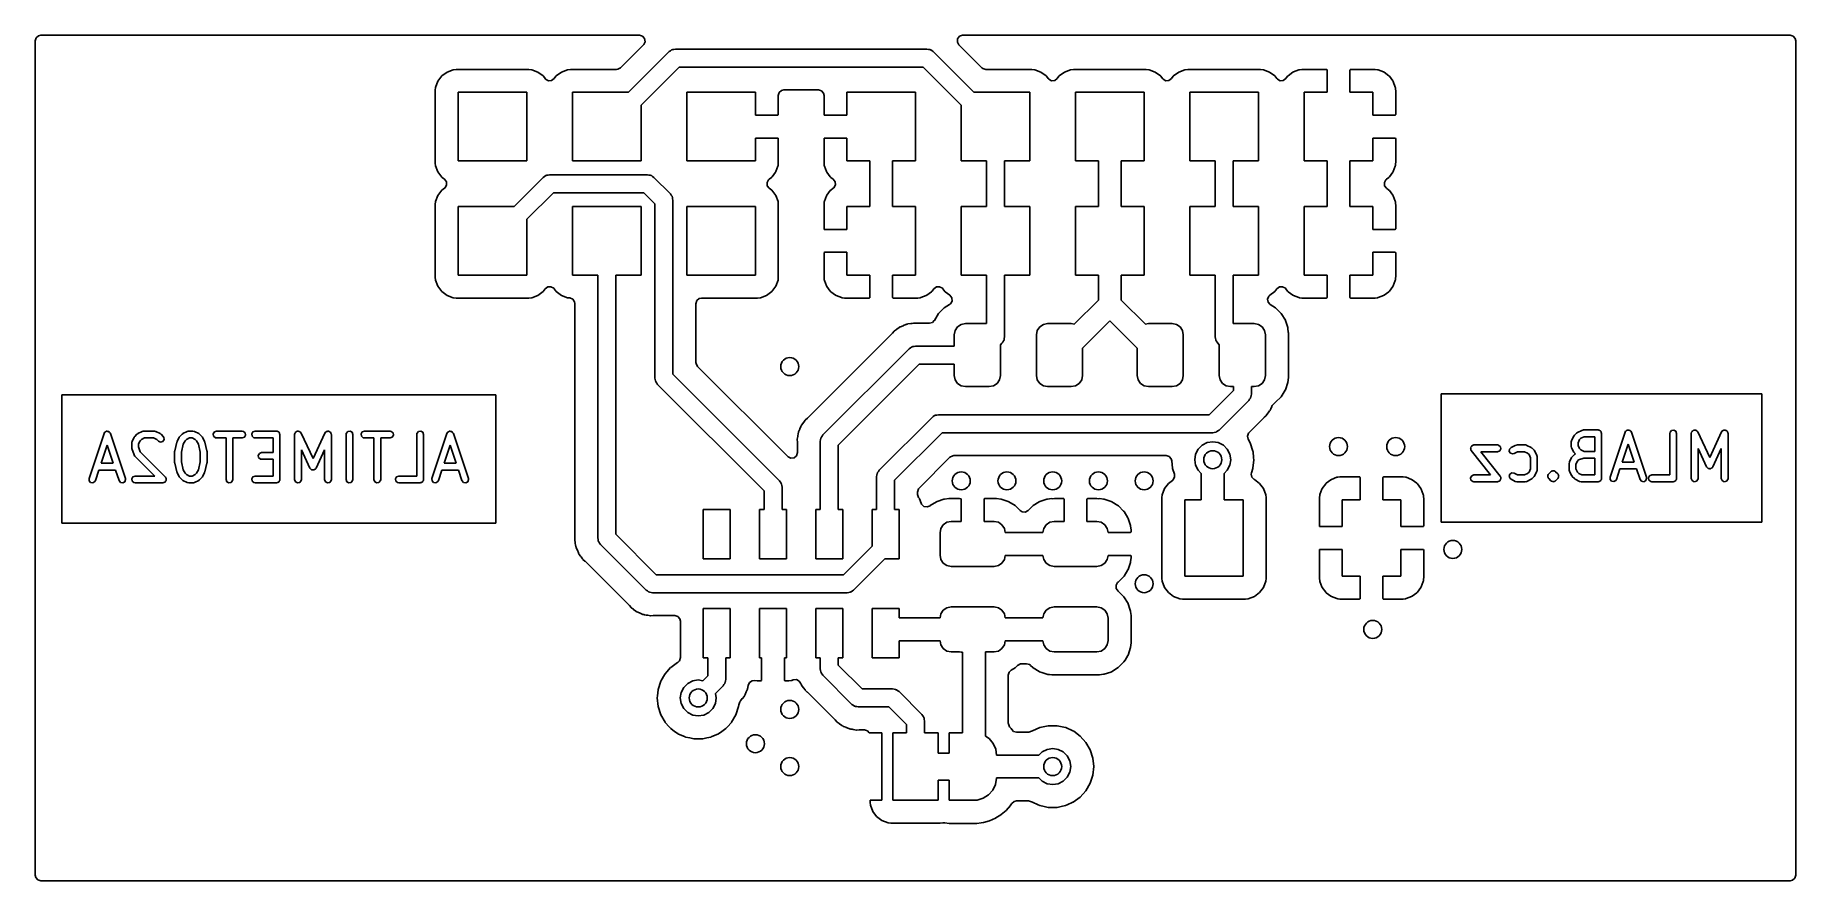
# Model space of a CAD drawing. Extents: x 4.43 to 5.97, y -4.57 to -3.83.
import ezdxf

# ---------------------------------------------------------------- set-up
doc = ezdxf.new("R2010")
doc.units = 0
doc.header["$MEASUREMENT"] = 0
doc.layers.add('BLACK', color=7, linetype='CONTINUOUS')

msp = doc.modelspace()

# ---------------------------------------------------------------- linework, layer by layer
at = {"layer": 'BLACK', "linetype": 'CONTINUOUS'}
for p, q in [((4.43002, -3.83498), (4.43081, -3.8323)), ((4.43081, -3.8323), (4.43292, -3.83047)), ((4.43292, -3.83047), (4.43498, -3.83002)), ((4.43498, -3.83002), (4.95856, -3.83002)), ((4.95856, -3.83002), (4.96124, -3.83081)), ((4.96124, -3.83081), (4.96307, -3.83292)), ((4.96307, -3.83292), (4.96347, -3.83569)), ((5.2366, -3.83603), (5.2368, -3.83325)), ((5.2368, -3.83325), (5.23847, -3.83101)), ((5.23847, -3.83101), (5.24109, -3.83003)), ((5.24109, -3.83003), (5.24144, -3.83002)), ((5.24144, -3.83002), (5.96502, -3.83002)), ((5.96502, -3.83002), (5.9677, -3.83081)), ((5.9677, -3.83081), (5.96953, -3.83292)), ((5.96953, -3.83292), (5.96998, -3.83498)), ((4.43002, -4.56502), (4.43002, -3.83498)), ((4.96206, -3.83849), (4.94203, -3.85853)), ((4.94886, -3.88), (4.98444, -3.84442)), ((4.96231, -3.83823), (4.96206, -3.83849)), ((4.96347, -3.83569), (4.96231, -3.83823)), ((4.98444, -3.84442), (4.98556, -3.84372)), ((4.98556, -3.84372), (4.98659, -3.8429)), ((4.98659, -3.8429), (4.98703, -3.8428)), ((4.98703, -3.8428), (4.98741, -3.84256)), ((4.98741, -3.84256), (4.98872, -3.84242)), ((4.98872, -3.84242), (4.99, -3.84213)), ((4.99, -3.84213), (5.21001, -3.84213)), ((5.21001, -3.84213), (5.2113, -3.84242)), ((5.2113, -3.84242), (5.2126, -3.84257)), ((5.2126, -3.84257), (5.21299, -3.84281)), ((5.21299, -3.84281), (5.21343, -3.84291)), ((5.21343, -3.84291), (5.21445, -3.84373)), ((5.21445, -3.84373), (5.21557, -3.84443)), ((5.21557, -3.84443), (5.25114, -3.88)), ((5.23794, -3.83849), (5.2366, -3.83603)), ((5.25798, -3.85853), (5.23794, -3.83849)), ((5.96998, -3.83498), (5.96998, -4.56502)), ((4.79029, -3.86226), (4.7857, -3.8657)), ((4.79566, -3.86025), (4.79029, -3.86226)), ((4.7981, -3.85998), (4.79566, -3.86025)), ((4.8619, -3.85998), (4.7981, -3.85998)), ((4.86434, -3.86025), (4.8619, -3.85998)), ((4.86971, -3.86226), (4.86434, -3.86025)), ((4.8743, -3.8657), (4.86971, -3.86226)), ((4.89029, -3.86226), (4.8857, -3.8657)), ((4.89566, -3.86025), (4.89029, -3.86226)), ((4.8981, -3.85998), (4.89566, -3.86025)), ((4.93852, -3.85998), (4.8981, -3.85998)), ((4.93957, -3.85987), (4.93852, -3.85998)), ((4.94203, -3.85853), (4.93957, -3.85987)), ((4.99326, -3.85787), (4.96, -3.89114)), ((5.20674, -3.85787), (4.99326, -3.85787)), ((5.24, -3.89114), (5.20674, -3.85787)), ((5.2588, -3.85919), (5.25798, -3.85853)), ((5.26148, -3.85998), (5.2588, -3.85919)), ((5.3019, -3.85998), (5.26148, -3.85998)), ((5.30434, -3.86025), (5.3019, -3.85998)), ((5.30971, -3.86226), (5.30434, -3.86025)), ((5.3143, -3.8657), (5.30971, -3.86226)), ((5.33029, -3.86226), (5.3257, -3.8657)), ((5.33566, -3.86025), (5.33029, -3.86226)), ((5.3381, -3.85998), (5.33566, -3.86025)), ((5.4019, -3.85998), (5.3381, -3.85998)), ((5.40434, -3.86025), (5.4019, -3.85998)), ((5.40971, -3.86226), (5.40434, -3.86025)), ((5.4143, -3.8657), (5.40971, -3.86226)), ((5.43029, -3.86226), (5.4257, -3.8657)), ((5.43566, -3.86025), (5.43029, -3.86226)), ((5.4381, -3.85998), (5.43566, -3.86025)), ((5.5019, -3.85998), (5.4381, -3.85998)), ((5.50434, -3.86025), (5.5019, -3.85998)), ((5.50971, -3.86226), (5.50434, -3.86025)), ((5.5143, -3.8657), (5.50971, -3.86226)), ((5.53001, -3.86249), (5.526, -3.8655)), ((5.53063, -3.86215), (5.53001, -3.86249)), ((5.53537, -3.86037), (5.53063, -3.86215)), ((5.53597, -3.86023), (5.53537, -3.86037)), ((5.53797, -3.86001), (5.53597, -3.86023)), ((5.53824, -3.86), (5.53797, -3.86001)), ((5.55947, -3.86), (5.53824, -3.86)), ((5.55977, -3.86007), (5.55947, -3.86)), ((5.55982, -3.86011), (5.55977, -3.86007)), ((5.56, -3.86071), (5.55982, -3.86011)), ((5.56, -3.88), (5.56, -3.86071)), ((5.58007, -3.86023), (5.58, -3.86053)), ((5.58, -3.86053), (5.58, -3.88)), ((5.58011, -3.86018), (5.58007, -3.86023)), ((5.58071, -3.86), (5.58011, -3.86018)), ((5.60176, -3.86), (5.58071, -3.86)), ((5.60203, -3.86001), (5.60176, -3.86)), ((5.60403, -3.86023), (5.60203, -3.86001)), ((5.60463, -3.86037), (5.60403, -3.86023)), ((5.60937, -3.86215), (5.60463, -3.86037)), ((5.60999, -3.86249), (5.60937, -3.86215)), ((5.614, -3.8655), (5.60999, -3.86249)), ((4.78025, -3.87566), (4.77998, -3.8781)), ((4.77998, -3.8781), (4.77998, -3.9419)), ((4.78226, -3.87029), (4.78025, -3.87566)), ((4.7857, -3.8657), (4.78226, -3.87029)), ((4.8, -3.94), (4.8, -3.88)), ((4.8, -3.88), (4.86, -3.88)), ((4.86, -3.88), (4.86, -3.94)), ((4.87451, -3.86598), (4.8743, -3.8657)), ((4.87603, -3.86801), (4.87451, -3.86598)), ((4.87451, -3.86598), (4.87451, -3.86598)), ((4.87649, -3.86854), (4.87603, -3.86801)), ((4.87894, -3.86988), (4.87649, -3.86854)), ((4.88173, -3.86968), (4.87894, -3.86988)), ((4.88397, -3.86801), (4.88173, -3.86968)), ((4.88549, -3.86598), (4.88397, -3.86801)), ((4.8857, -3.8657), (4.88549, -3.86598)), ((4.88549, -3.86598), (4.88549, -3.86598)), ((4.9, -3.94), (4.9, -3.88)), ((4.9, -3.88), (4.94886, -3.88)), ((5, -3.94), (5, -3.88)), ((5, -3.88), (5.06, -3.88)), ((5.06, -3.88), (5.06, -3.9)), ((5.08, -3.88285), (5.08079, -3.88017)), ((5.08079, -3.88017), (5.0829, -3.87834)), ((5.0829, -3.87834), (5.08496, -3.87789)), ((5.08496, -3.87789), (5.11504, -3.87789)), ((5.11504, -3.87789), (5.11772, -3.87868)), ((5.11772, -3.87868), (5.11955, -3.88079)), ((5.14, -3.9), (5.14, -3.88)), ((5.14, -3.88), (5.2, -3.88)), ((5.2, -3.88), (5.2, -3.94)), ((5.25114, -3.88), (5.3, -3.88)), ((5.3, -3.88), (5.3, -3.94)), ((5.31451, -3.86598), (5.3143, -3.8657)), ((5.31603, -3.86801), (5.31451, -3.86598)), ((5.31451, -3.86598), (5.31451, -3.86598)), ((5.31649, -3.86854), (5.31603, -3.86801)), ((5.31894, -3.86988), (5.31649, -3.86854)), ((5.32173, -3.86968), (5.31894, -3.86988)), ((5.32397, -3.86801), (5.32173, -3.86968)), ((5.32549, -3.86598), (5.32397, -3.86801)), ((5.3257, -3.8657), (5.32549, -3.86598)), ((5.32549, -3.86598), (5.32549, -3.86598)), ((5.34, -3.94), (5.34, -3.88)), ((5.34, -3.88), (5.4, -3.88)), ((5.4, -3.88), (5.4, -3.94)), ((5.41451, -3.86598), (5.4143, -3.8657)), ((5.41603, -3.86801), (5.41451, -3.86598)), ((5.41451, -3.86598), (5.41451, -3.86598)), ((5.41649, -3.86854), (5.41603, -3.86801)), ((5.41894, -3.86988), (5.41649, -3.86854)), ((5.42173, -3.86968), (5.41894, -3.86988)), ((5.42397, -3.86801), (5.42173, -3.86968)), ((5.42549, -3.86598), (5.42397, -3.86801)), ((5.4257, -3.8657), (5.42549, -3.86598)), ((5.42549, -3.86598), (5.42549, -3.86598)), ((5.44, -3.94), (5.44, -3.88)), ((5.44, -3.88), (5.5, -3.88)), ((5.5, -3.88), (5.5, -3.94)), ((5.51604, -3.86802), (5.5143, -3.8657)), ((5.5165, -3.86855), (5.51604, -3.86802)), ((5.51896, -3.86989), (5.5165, -3.86855)), ((5.52174, -3.8697), (5.51896, -3.86989)), ((5.52398, -3.86802), (5.52174, -3.8697)), ((5.5255, -3.866), (5.52398, -3.86802)), ((5.526, -3.8655), (5.5255, -3.866)), ((5.54, -3.94), (5.54, -3.88)), ((5.54, -3.88), (5.56, -3.88)), ((5.58, -3.88), (5.6, -3.88)), ((5.6, -3.88), (5.6, -3.9)), ((5.6145, -3.866), (5.614, -3.8655)), ((5.61751, -3.87001), (5.6145, -3.866)), ((5.61785, -3.87063), (5.61751, -3.87001)), ((5.61963, -3.87537), (5.61785, -3.87063)), ((5.61977, -3.87597), (5.61963, -3.87537)), ((5.61999, -3.87797), (5.61977, -3.87597)), ((5.62, -3.87824), (5.61999, -3.87797)), ((5.62, -3.89947), (5.62, -3.87824)), ((4.96, -3.89114), (4.96, -3.94)), ((5.08, -3.89947), (5.08, -3.88285)), ((5.11955, -3.88079), (5.12, -3.88285)), ((5.12, -3.88285), (5.12, -3.89929)), ((5.24, -3.94), (5.24, -3.89114)), ((5.06, -3.9), (5.07929, -3.9)), ((5.07929, -3.9), (5.07989, -3.89982)), ((5.07989, -3.89982), (5.07993, -3.89977)), ((5.07993, -3.89977), (5.08, -3.89947)), ((5.12, -3.89929), (5.12018, -3.89989)), ((5.12018, -3.89989), (5.12023, -3.89993)), ((5.12023, -3.89993), (5.12053, -3.9)), ((5.12053, -3.9), (5.14, -3.9)), ((5.6, -3.9), (5.61929, -3.9)), ((5.61929, -3.9), (5.61989, -3.89982)), ((5.61989, -3.89982), (5.61993, -3.89977)), ((5.61993, -3.89977), (5.62, -3.89947)), ((5.07947, -3.92), (5.06, -3.92)), ((5.06, -3.92), (5.06, -3.94)), ((5.07977, -3.92007), (5.07947, -3.92)), ((5.07982, -3.92011), (5.07977, -3.92007)), ((5.08, -3.92071), (5.07982, -3.92011)), ((5.08, -3.94176), (5.08, -3.92071)), ((5.12007, -3.92023), (5.12, -3.92053)), ((5.12, -3.92053), (5.12, -3.94176)), ((5.12011, -3.92018), (5.12007, -3.92023)), ((5.12071, -3.92), (5.12011, -3.92018)), ((5.14, -3.92), (5.12071, -3.92)), ((5.14, -3.94), (5.14, -3.92)), ((5.6, -3.92), (5.6, -3.94)), ((5.61947, -3.92), (5.6, -3.92)), ((5.61977, -3.92007), (5.61947, -3.92)), ((5.61982, -3.92011), (5.61977, -3.92007)), ((5.62, -3.92071), (5.61982, -3.92011)), ((5.62, -3.94176), (5.62, -3.92071)), ((4.77998, -3.9419), (4.78025, -3.94434)), ((4.86, -3.94), (4.8, -3.94)), ((4.96, -3.94), (4.9, -3.94)), ((5.06, -3.94), (5, -3.94)), ((5.07977, -3.94403), (5.07999, -3.94203)), ((5.07999, -3.94203), (5.08, -3.94176)), ((5.12, -3.94176), (5.12001, -3.94203)), ((5.12001, -3.94203), (5.12023, -3.94403)), ((5.16, -3.94), (5.14, -3.94)), ((5.16, -3.98), (5.16, -3.94)), ((5.2, -3.94), (5.18, -3.94)), ((5.18, -3.94), (5.18, -3.98)), ((5.26213, -3.94), (5.24, -3.94)), ((5.26213, -3.98), (5.26213, -3.94)), ((5.3, -3.94), (5.27787, -3.94)), ((5.27787, -3.94), (5.27787, -3.98)), ((5.36, -3.94), (5.34, -3.94)), ((5.36, -3.98), (5.36, -3.94)), ((5.4, -3.94), (5.38, -3.94)), ((5.38, -3.94), (5.38, -3.98)), ((5.46213, -3.94), (5.44, -3.94)), ((5.46213, -3.98), (5.46213, -3.94)), ((5.5, -3.94), (5.47787, -3.94)), ((5.47787, -3.94), (5.47787, -3.98)), ((5.56, -3.94), (5.54, -3.94)), ((5.56, -3.98), (5.56, -3.94)), ((5.6, -3.94), (5.58, -3.94)), ((5.58, -3.94), (5.58, -3.98)), ((5.61977, -3.94403), (5.61999, -3.94203)), ((5.61999, -3.94203), (5.62, -3.94176)), ((4.78025, -3.94434), (4.78226, -3.94971)), ((4.78226, -3.94971), (4.7857, -3.9543)), ((4.7857, -3.9543), (4.78598, -3.95451)), ((4.78598, -3.95451), (4.78801, -3.95603)), ((4.78801, -3.95603), (4.78968, -3.95827)), ((4.84886, -3.98), (4.87444, -3.95442)), ((4.87444, -3.95442), (4.87556, -3.95372)), ((4.87556, -3.95372), (4.87659, -3.9529)), ((4.87659, -3.9529), (4.87703, -3.9528)), ((4.87703, -3.9528), (4.87741, -3.95256)), ((4.87741, -3.95256), (4.87872, -3.95242)), ((4.87872, -3.95242), (4.88, -3.95213)), ((4.88, -3.95213), (4.9656, -3.95213)), ((4.9656, -3.95213), (4.96689, -3.95242)), ((4.96689, -3.95242), (4.96819, -3.95257)), ((4.96819, -3.95257), (4.96858, -3.95281)), ((4.96858, -3.95281), (4.96902, -3.95291)), ((4.96902, -3.95291), (4.97004, -3.95373)), ((4.97004, -3.95373), (4.97116, -3.95443)), ((4.97116, -3.95443), (4.98558, -3.96885)), ((5.07011, -3.95893), (5.07145, -3.95648)), ((5.07145, -3.95648), (5.07198, -3.95602)), ((5.07198, -3.95602), (5.074, -3.9545)), ((5.074, -3.9545), (5.0745, -3.954)), ((5.0745, -3.954), (5.07751, -3.94999)), ((5.07751, -3.94999), (5.07785, -3.94937)), ((5.07785, -3.94937), (5.07963, -3.94463)), ((5.07963, -3.94463), (5.07977, -3.94403)), ((5.12023, -3.94403), (5.12037, -3.94463)), ((5.12037, -3.94463), (5.12215, -3.94937)), ((5.12215, -3.94937), (5.12249, -3.94999)), ((5.12249, -3.94999), (5.1255, -3.954)), ((5.1255, -3.954), (5.126, -3.9545)), ((5.126, -3.9545), (5.12804, -3.95603)), ((5.12804, -3.95603), (5.12971, -3.95827)), ((5.61009, -3.95894), (5.61143, -3.95649)), ((5.61143, -3.95649), (5.61196, -3.95603)), ((5.61196, -3.95603), (5.614, -3.9545)), ((5.614, -3.9545), (5.6145, -3.954)), ((5.6145, -3.954), (5.61751, -3.94999)), ((5.61751, -3.94999), (5.61785, -3.94937)), ((5.61785, -3.94937), (5.61963, -3.94463)), ((5.61963, -3.94463), (5.61977, -3.94403)), ((4.78226, -3.97029), (4.78025, -3.97566)), ((4.7857, -3.9657), (4.78226, -3.97029)), ((4.78801, -3.96397), (4.7857, -3.9657)), ((4.78854, -3.96351), (4.78801, -3.96397)), ((4.78988, -3.96106), (4.78854, -3.96351)), ((4.78968, -3.95827), (4.78988, -3.96106)), ((4.88326, -3.96787), (4.86, -3.99114)), ((4.96233, -3.96787), (4.88326, -3.96787)), ((4.97213, -3.97767), (4.96233, -3.96787)), ((4.98558, -3.96885), (4.98628, -3.96997)), ((4.98628, -3.96997), (4.9871, -3.97099)), ((4.9871, -3.97099), (4.9872, -3.97144)), ((4.9872, -3.97144), (4.98744, -3.97182)), ((4.98744, -3.97182), (4.98758, -3.97313)), ((5.0703, -3.96172), (5.07011, -3.95893)), ((5.07198, -3.96396), (5.0703, -3.96172)), ((5.0743, -3.9657), (5.07198, -3.96396)), ((5.07774, -3.97029), (5.0743, -3.9657)), ((5.07975, -3.97566), (5.07774, -3.97029)), ((5.12215, -3.97063), (5.12037, -3.97537)), ((5.12249, -3.97001), (5.12215, -3.97063)), ((5.1255, -3.966), (5.12249, -3.97001)), ((5.126, -3.9655), (5.1255, -3.966)), ((5.12804, -3.96397), (5.126, -3.9655)), ((5.12857, -3.96351), (5.12804, -3.96397)), ((5.12991, -3.96106), (5.12857, -3.96351)), ((5.12971, -3.95827), (5.12991, -3.96106)), ((5.61029, -3.96173), (5.61009, -3.95894)), ((5.61196, -3.96397), (5.61029, -3.96173)), ((5.614, -3.9655), (5.61196, -3.96397)), ((5.6145, -3.966), (5.614, -3.9655)), ((5.61751, -3.97001), (5.6145, -3.966)), ((5.61785, -3.97063), (5.61751, -3.97001)), ((5.61963, -3.97537), (5.61785, -3.97063)), ((4.78025, -3.97566), (4.77998, -3.9781)), ((4.77998, -3.9781), (4.77998, -4.0419)), ((4.8, -4.04), (4.8, -3.98)), ((4.8, -3.98), (4.84886, -3.98)), ((4.9, -4.04), (4.9, -3.98)), ((4.9, -3.98), (4.96, -3.98)), ((4.96, -3.98), (4.96, -4.04)), ((4.97213, -4.13), (4.97213, -3.97767)), ((4.98758, -3.97313), (4.98787, -3.97441)), ((4.98787, -3.97441), (4.98787, -4.12674)), ((5, -4.04), (5, -3.98)), ((5, -3.98), (5.06, -3.98)), ((5.06, -3.98), (5.06, -4.04)), ((5.08002, -3.9781), (5.07975, -3.97566)), ((5.08002, -4.0419), (5.08002, -3.9781)), ((5.12001, -3.97797), (5.12, -3.97824)), ((5.12, -3.97824), (5.12, -3.99929)), ((5.12023, -3.97597), (5.12001, -3.97797)), ((5.12037, -3.97537), (5.12023, -3.97597)), ((5.14, -4), (5.14, -3.98)), ((5.14, -3.98), (5.16, -3.98)), ((5.18, -3.98), (5.2, -3.98)), ((5.2, -3.98), (5.2, -4.04)), ((5.24, -4.04), (5.24, -3.98)), ((5.24, -3.98), (5.26213, -3.98)), ((5.27787, -3.98), (5.3, -3.98)), ((5.3, -3.98), (5.3, -4.04)), ((5.34, -4.04), (5.34, -3.98)), ((5.34, -3.98), (5.36, -3.98)), ((5.38, -3.98), (5.4, -3.98)), ((5.4, -3.98), (5.4, -4.04)), ((5.44, -4.04), (5.44, -3.98)), ((5.44, -3.98), (5.46213, -3.98)), ((5.47787, -3.98), (5.5, -3.98)), ((5.5, -3.98), (5.5, -4.04)), ((5.54, -4.04), (5.54, -3.98)), ((5.54, -3.98), (5.56, -3.98)), ((5.58, -3.98), (5.6, -3.98)), ((5.6, -3.98), (5.6, -4)), ((5.61977, -3.97597), (5.61963, -3.97537)), ((5.61999, -3.97797), (5.61977, -3.97597)), ((5.62, -3.97824), (5.61999, -3.97797)), ((5.62, -3.99947), (5.62, -3.97824)), ((4.86, -3.99114), (4.86, -4.04)), ((5.12, -3.99929), (5.12018, -3.99989)), ((5.12018, -3.99989), (5.12023, -3.99993)), ((5.12023, -3.99993), (5.12053, -4)), ((5.12053, -4), (5.14, -4)), ((5.6, -4), (5.61929, -4)), ((5.61929, -4), (5.61989, -3.99982)), ((5.61989, -3.99982), (5.61993, -3.99977)), ((5.61993, -3.99977), (5.62, -3.99947)), ((5.12007, -4.02023), (5.12, -4.02053)), ((5.12, -4.02053), (5.12, -4.04176)), ((5.12011, -4.02018), (5.12007, -4.02023)), ((5.12071, -4.02), (5.12011, -4.02018)), ((5.14, -4.02), (5.12071, -4.02)), ((5.14, -4.04), (5.14, -4.02)), ((5.61947, -4.02), (5.6, -4.02)), ((5.6, -4.02), (5.6, -4.04)), ((5.61977, -4.02007), (5.61947, -4.02)), ((5.61982, -4.02011), (5.61977, -4.02007)), ((5.62, -4.02071), (5.61982, -4.02011)), ((5.62, -4.04176), (5.62, -4.02071)), ((4.77998, -4.0419), (4.78025, -4.04434)), ((4.78025, -4.04434), (4.78226, -4.04971)), ((4.78226, -4.04971), (4.7857, -4.0543)), ((4.86, -4.04), (4.8, -4.04)), ((4.92213, -4.04), (4.9, -4.04)), ((4.92213, -4.27), (4.92213, -4.04)), ((4.96, -4.04), (4.93787, -4.04)), ((4.93787, -4.04), (4.93787, -4.26674)), ((5.06, -4.04), (5, -4.04)), ((5.0743, -4.0543), (5.07774, -4.04971)), ((5.07774, -4.04971), (5.07975, -4.04434)), ((5.07975, -4.04434), (5.08002, -4.0419)), ((5.12, -4.04176), (5.12001, -4.04203)), ((5.12001, -4.04203), (5.12023, -4.04403)), ((5.12023, -4.04403), (5.12037, -4.04463)), ((5.12037, -4.04463), (5.12215, -4.04937)), ((5.12215, -4.04937), (5.12249, -4.04999)), ((5.12249, -4.04999), (5.1255, -4.054)), ((5.16, -4.04), (5.14, -4.04)), ((5.16, -4.05947), (5.16, -4.04)), ((5.2, -4.04), (5.18, -4.04)), ((5.18, -4.04), (5.18, -4.05929)), ((5.26213, -4.04), (5.24, -4.04)), ((5.26213, -4.08244), (5.26213, -4.04)), ((5.3, -4.04), (5.27787, -4.04)), ((5.27787, -4.04), (5.27787, -4.09409)), ((5.36, -4.04), (5.34, -4.04)), ((5.36, -4.06178), (5.36, -4.04)), ((5.4, -4.04), (5.38, -4.04)), ((5.38, -4.04), (5.38, -4.06178)), ((5.46213, -4.04), (5.44, -4.04)), ((5.46213, -4.09407), (5.46213, -4.04)), ((5.5, -4.04), (5.47787, -4.04)), ((5.47787, -4.04), (5.47787, -4.08244)), ((5.56, -4.04), (5.54, -4.04)), ((5.56, -4.05947), (5.56, -4.04)), ((5.6, -4.04), (5.58, -4.04)), ((5.58, -4.04), (5.58, -4.05929)), ((5.6145, -4.054), (5.61751, -4.04999)), ((5.61751, -4.04999), (5.61785, -4.04937)), ((5.61785, -4.04937), (5.61963, -4.04463)), ((5.61963, -4.04463), (5.61977, -4.04403)), ((5.61977, -4.04403), (5.61999, -4.04203)), ((5.61999, -4.04203), (5.62, -4.04176)), ((4.7857, -4.0543), (4.79029, -4.05774)), ((4.79029, -4.05774), (4.79566, -4.05975)), ((4.79566, -4.05975), (4.7981, -4.06002)), ((4.7981, -4.06002), (4.8619, -4.06002)), ((4.8619, -4.06002), (4.86434, -4.05975)), ((4.86434, -4.05975), (4.86971, -4.05774)), ((4.86971, -4.05774), (4.8743, -4.0543)), ((4.8743, -4.0543), (4.87603, -4.05199)), ((4.87603, -4.05199), (4.87827, -4.05032)), ((4.87827, -4.05032), (4.88106, -4.05012)), ((4.88106, -4.05012), (4.88351, -4.05146)), ((4.88351, -4.05146), (4.88397, -4.05199)), ((4.88397, -4.05199), (4.8857, -4.0543)), ((4.8857, -4.0543), (4.89029, -4.05774)), ((4.89029, -4.05774), (4.89566, -4.05975)), ((4.89566, -4.05975), (4.89597, -4.05979)), ((4.89597, -4.05979), (4.89597, -4.05979)), ((4.89597, -4.05979), (4.89721, -4.05992)), ((4.89721, -4.05992), (4.89768, -4.05997)), ((4.89768, -4.05997), (4.90026, -4.06105)), ((4.90026, -4.06105), (4.90185, -4.06334)), ((4.90185, -4.06334), (4.90211, -4.06491)), ((4.90211, -4.06491), (4.90211, -4.26886)), ((5.00789, -4.06498), (5.00868, -4.0623)), ((5.00789, -4.11639), (5.00789, -4.06498)), ((5.00868, -4.0623), (5.01079, -4.06047)), ((5.01079, -4.06047), (5.01285, -4.06002)), ((5.01285, -4.06002), (5.0619, -4.06002)), ((5.0619, -4.06002), (5.06434, -4.05975)), ((5.06434, -4.05975), (5.06971, -4.05774)), ((5.06971, -4.05774), (5.0743, -4.0543)), ((5.1255, -4.054), (5.126, -4.0545)), ((5.126, -4.0545), (5.13001, -4.05751)), ((5.13001, -4.05751), (5.13063, -4.05785)), ((5.13063, -4.05785), (5.13537, -4.05963)), ((5.13537, -4.05963), (5.13597, -4.05977)), ((5.13597, -4.05977), (5.13797, -4.05999)), ((5.13797, -4.05999), (5.13824, -4.06)), ((5.13824, -4.06), (5.15929, -4.06)), ((5.15929, -4.06), (5.15989, -4.05982)), ((5.15989, -4.05982), (5.15993, -4.05977)), ((5.15993, -4.05977), (5.16, -4.05947)), ((5.18, -4.05929), (5.18018, -4.05989)), ((5.18018, -4.05989), (5.18023, -4.05993)), ((5.18023, -4.05993), (5.18053, -4.06)), ((5.18053, -4.06), (5.20176, -4.06)), ((5.20176, -4.06), (5.20203, -4.05999)), ((5.20203, -4.05999), (5.20403, -4.05977)), ((5.20403, -4.05977), (5.20463, -4.05963)), ((5.20463, -4.05963), (5.20937, -4.05785)), ((5.20937, -4.05785), (5.20999, -4.05751)), ((5.20999, -4.05751), (5.214, -4.0545)), ((5.214, -4.0545), (5.2145, -4.054)), ((5.2145, -4.054), (5.21602, -4.05198)), ((5.21602, -4.05198), (5.21826, -4.0503)), ((5.21826, -4.0503), (5.22104, -4.05011)), ((5.22104, -4.05011), (5.2235, -4.05145)), ((5.2235, -4.05145), (5.22396, -4.05198)), ((5.22396, -4.05198), (5.2257, -4.0543)), ((5.2257, -4.0543), (5.22598, -4.05451)), ((5.22598, -4.05451), (5.22598, -4.05451)), ((5.22598, -4.05451), (5.23013, -4.05762)), ((5.23066, -4.0651), (5.22977, -4.06581)), ((5.23013, -4.05762), (5.23181, -4.05986)), ((5.232, -4.06265), (5.23066, -4.0651)), ((5.23181, -4.05986), (5.232, -4.06265)), ((5.33883, -4.08295), (5.36, -4.06178)), ((5.38, -4.06178), (5.40117, -4.08295)), ((5.50792, -4.06098), (5.50903, -4.05842)), ((5.50837, -4.06374), (5.50792, -4.06098)), ((5.51024, -4.06582), (5.50837, -4.06374)), ((5.50903, -4.05842), (5.50987, -4.05763)), ((5.50987, -4.05762), (5.5143, -4.0543)), ((5.50987, -4.05763), (5.50987, -4.05762)), ((5.5143, -4.0543), (5.51604, -4.05198)), ((5.51604, -4.05198), (5.51828, -4.0503)), ((5.51828, -4.0503), (5.52107, -4.05011)), ((5.52107, -4.05011), (5.52352, -4.05145)), ((5.52352, -4.05145), (5.52398, -4.05198)), ((5.52398, -4.05198), (5.5255, -4.054)), ((5.5255, -4.054), (5.526, -4.0545)), ((5.526, -4.0545), (5.53001, -4.05751)), ((5.53001, -4.05751), (5.53063, -4.05785)), ((5.53063, -4.05785), (5.53537, -4.05963)), ((5.53537, -4.05963), (5.53597, -4.05977)), ((5.53597, -4.05977), (5.53797, -4.05999)), ((5.53797, -4.05999), (5.53824, -4.06)), ((5.53824, -4.06), (5.55929, -4.06)), ((5.55929, -4.06), (5.55989, -4.05982)), ((5.55989, -4.05982), (5.55993, -4.05977)), ((5.55993, -4.05977), (5.56, -4.05947)), ((5.58, -4.05929), (5.58018, -4.05989)), ((5.58018, -4.05989), (5.58023, -4.05993)), ((5.58023, -4.05993), (5.58053, -4.06)), ((5.58053, -4.06), (5.60176, -4.06)), ((5.60176, -4.06), (5.60203, -4.05999)), ((5.60203, -4.05999), (5.60403, -4.05977)), ((5.60403, -4.05977), (5.60463, -4.05963)), ((5.60463, -4.05963), (5.60937, -4.05785)), ((5.60937, -4.05785), (5.60999, -4.05751)), ((5.60999, -4.05751), (5.614, -4.0545)), ((5.614, -4.0545), (5.6145, -4.054)), ((5.21643, -4.07954), (5.21484, -4.08134)), ((5.21649, -4.07958), (5.21643, -4.07954)), ((5.22015, -4.07365), (5.21649, -4.07958)), ((5.22507, -4.06872), (5.22015, -4.07365)), ((5.22977, -4.06581), (5.22507, -4.06872)), ((5.37, -4.08007), (5.3461, -4.10396)), ((5.3939, -4.10396), (5.37, -4.08007)), ((5.51489, -4.06869), (5.51024, -4.06582)), ((5.51982, -4.07361), (5.51489, -4.06869)), ((5.52349, -4.07953), (5.51982, -4.07361)), ((5.52358, -4.0798), (5.52349, -4.07953)), ((5.52558, -4.08581), (5.52358, -4.0798)), ((5.17959, -4.09096), (5.10569, -4.16486)), ((5.17979, -4.09075), (5.17959, -4.09096)), ((5.18122, -4.08915), (5.17979, -4.09075)), ((5.18142, -4.08892), (5.18122, -4.08915)), ((5.18122, -4.08915), (5.18122, -4.08915)), ((5.18166, -4.08875), (5.18142, -4.08892)), ((5.18349, -4.0875), (5.18166, -4.08875)), ((5.18166, -4.08875), (5.18166, -4.08875)), ((5.1837, -4.08735), (5.18349, -4.0875)), ((5.1857, -4.08581), (5.1837, -4.08735)), ((5.18597, -4.08569), (5.1857, -4.08581)), ((5.18606, -4.08564), (5.18597, -4.08569)), ((5.18664, -4.08532), (5.18606, -4.08564)), ((5.18674, -4.08527), (5.18664, -4.08532)), ((5.18698, -4.0851), (5.18674, -4.08527)), ((5.18933, -4.08421), (5.18698, -4.0851)), ((5.18957, -4.08411), (5.18933, -4.08421)), ((5.1916, -4.08322), (5.18957, -4.08411)), ((5.19188, -4.0831), (5.1916, -4.08322)), ((5.19217, -4.08305), (5.19188, -4.0831)), ((5.19227, -4.08302), (5.19217, -4.08305)), ((5.19292, -4.08284), (5.19227, -4.08302)), ((5.19302, -4.08282), (5.19292, -4.08284)), ((5.1933, -4.08271), (5.19302, -4.08282)), ((5.19579, -4.08241), (5.1933, -4.08271)), ((5.19605, -4.08237), (5.19579, -4.08241)), ((5.19719, -4.08217), (5.19605, -4.08237)), ((5.19824, -4.08199), (5.19719, -4.08217)), ((5.19853, -4.08194), (5.19824, -4.08199)), ((5.19824, -4.08199), (5.19824, -4.08199)), ((5.19883, -4.08196), (5.19853, -4.08194)), ((5.2008, -4.08209), (5.19883, -4.08196)), ((5.19883, -4.08196), (5.19883, -4.08196)), ((5.20114, -4.08211), (5.2008, -4.08209)), ((5.21219, -4.08211), (5.20114, -4.08211)), ((5.21484, -4.08134), (5.21219, -4.08211)), ((5.2339, -4.09228), (5.23465, -4.08852)), ((5.2339, -4.10213), (5.2339, -4.09228)), ((5.23465, -4.08852), (5.23678, -4.08532)), ((5.23678, -4.08532), (5.23997, -4.08319)), ((5.23997, -4.08319), (5.24374, -4.08244)), ((5.24374, -4.08244), (5.26213, -4.08244)), ((5.27758, -4.09537), (5.27743, -4.09668)), ((5.27787, -4.09409), (5.27758, -4.09537)), ((5.30575, -4.09228), (5.3065, -4.08852)), ((5.30575, -4.12772), (5.30575, -4.09228)), ((5.3065, -4.08852), (5.30863, -4.08532)), ((5.30863, -4.08532), (5.31182, -4.08319)), ((5.31182, -4.08319), (5.31559, -4.08244)), ((5.31559, -4.08244), (5.33626, -4.08244)), ((5.33626, -4.08244), (5.33883, -4.08295)), ((5.40117, -4.08295), (5.40374, -4.08244)), ((5.40374, -4.08244), (5.42441, -4.08244)), ((5.42441, -4.08244), (5.42818, -4.08319)), ((5.42818, -4.08319), (5.43137, -4.08532)), ((5.43137, -4.08532), (5.4335, -4.08852)), ((5.4335, -4.08852), (5.43425, -4.09228)), ((5.43425, -4.09228), (5.43425, -4.12772)), ((5.46242, -4.09536), (5.46213, -4.09407)), ((5.46256, -4.09666), (5.46242, -4.09536)), ((5.47787, -4.08244), (5.49626, -4.08244)), ((5.49626, -4.08244), (5.50003, -4.08319)), ((5.50003, -4.08319), (5.50322, -4.08532)), ((5.50322, -4.08532), (5.50535, -4.08852)), ((5.50535, -4.08852), (5.5061, -4.09228)), ((5.5061, -4.09228), (5.5061, -4.12772)), ((5.52569, -4.08614), (5.52558, -4.08581)), ((5.52572, -4.08641), (5.52569, -4.08614)), ((5.52611, -4.09017), (5.52572, -4.08641)), ((5.52572, -4.08641), (5.52572, -4.08641)), ((5.52612, -4.0903), (5.52611, -4.09017)), ((5.52612, -4.1297), (5.52612, -4.0903)), ((5.11904, -4.17983), (5.19444, -4.10442)), ((5.19444, -4.10442), (5.19556, -4.10372)), ((5.19556, -4.10372), (5.19659, -4.1029)), ((5.19659, -4.1029), (5.19703, -4.1028)), ((5.19703, -4.1028), (5.19741, -4.10256)), ((5.19741, -4.10256), (5.19872, -4.10242)), ((5.19872, -4.10242), (5.2, -4.10213)), ((5.2, -4.10213), (5.2339, -4.10213)), ((5.27557, -4.09964), (5.27425, -4.10096)), ((5.27425, -4.10096), (5.27425, -4.12772)), ((5.27627, -4.09853), (5.27557, -4.09964)), ((5.27709, -4.0975), (5.27627, -4.09853)), ((5.27719, -4.09706), (5.27709, -4.0975)), ((5.27743, -4.09668), (5.27719, -4.09706)), ((5.3461, -4.10396), (5.3461, -4.12772)), ((5.3939, -4.12772), (5.3939, -4.10396)), ((5.4628, -4.09705), (5.46256, -4.09666)), ((5.4629, -4.09749), (5.4628, -4.09705)), ((5.46372, -4.09852), (5.4629, -4.09749)), ((5.46442, -4.09963), (5.46372, -4.09852)), ((5.46575, -4.10096), (5.46442, -4.09963)), ((5.46575, -4.12772), (5.46575, -4.10096)), ((4.98787, -4.12674), (5.08097, -4.21984)), ((5.00801, -4.11745), (5.00789, -4.11639)), ((5.00935, -4.1199), (5.00801, -4.11745)), ((5.08824, -4.1988), (5.00935, -4.1199)), ((5.20326, -4.11787), (5.13248, -4.18866)), ((5.2339, -4.11787), (5.20326, -4.11787)), ((5.2339, -4.12772), (5.2339, -4.11787)), ((4.97242, -4.13128), (4.97213, -4.13)), ((4.97256, -4.13259), (4.97242, -4.13128)), ((4.9728, -4.13297), (4.97256, -4.13259)), ((4.9729, -4.13341), (4.9728, -4.13297)), ((4.97372, -4.13444), (4.9729, -4.13341)), ((4.97442, -4.13556), (4.97372, -4.13444)), ((5.06752, -4.22866), (4.97442, -4.13556)), ((5.23465, -4.13148), (5.2339, -4.12772)), ((5.23678, -4.13468), (5.23465, -4.13148)), ((5.23997, -4.13681), (5.23678, -4.13468)), ((5.24374, -4.13756), (5.23997, -4.13681)), ((5.26441, -4.13756), (5.24374, -4.13756)), ((5.26818, -4.13681), (5.26441, -4.13756)), ((5.27137, -4.13468), (5.26818, -4.13681)), ((5.2735, -4.13148), (5.27137, -4.13468)), ((5.27425, -4.12772), (5.2735, -4.13148)), ((5.3065, -4.13148), (5.30575, -4.12772)), ((5.30863, -4.13468), (5.3065, -4.13148)), ((5.31182, -4.13681), (5.30863, -4.13468)), ((5.31559, -4.13756), (5.31182, -4.13681)), ((5.33626, -4.13756), (5.31559, -4.13756)), ((5.34003, -4.13681), (5.33626, -4.13756)), ((5.34322, -4.13468), (5.34003, -4.13681)), ((5.34535, -4.13148), (5.34322, -4.13468)), ((5.3461, -4.12772), (5.34535, -4.13148)), ((5.39465, -4.13148), (5.3939, -4.12772)), ((5.39678, -4.13468), (5.39465, -4.13148)), ((5.39997, -4.13681), (5.39678, -4.13468)), ((5.40374, -4.13756), (5.39997, -4.13681)), ((5.42441, -4.13756), (5.40374, -4.13756)), ((5.42818, -4.13681), (5.42441, -4.13756)), ((5.43137, -4.13468), (5.42818, -4.13681)), ((5.4335, -4.13148), (5.43137, -4.13468)), ((5.43425, -4.12772), (5.4335, -4.13148)), ((5.45674, -4.16213), (5.47805, -4.14081)), ((5.4665, -4.13148), (5.46575, -4.12772)), ((5.46863, -4.13468), (5.4665, -4.13148)), ((5.47182, -4.13681), (5.46863, -4.13468)), ((5.47559, -4.13756), (5.47182, -4.13681)), ((5.47805, -4.13756), (5.47559, -4.13756)), ((5.47805, -4.14081), (5.47805, -4.13756)), ((5.49626, -4.13756), (5.4938, -4.13756)), ((5.4938, -4.13756), (5.4938, -4.14409)), ((5.50003, -4.13681), (5.49626, -4.13756)), ((5.50322, -4.13468), (5.50003, -4.13681)), ((5.50535, -4.13148), (5.50322, -4.13468)), ((5.5061, -4.12772), (5.50535, -4.13148)), ((5.52063, -4.14509), (5.52336, -4.14067)), ((5.52336, -4.14067), (5.52351, -4.14042)), ((5.52336, -4.14067), (5.52336, -4.14067)), ((5.52351, -4.14042), (5.5257, -4.13381)), ((5.5257, -4.13381), (5.52612, -4.1297)), ((4.83283, -4.14486), (4.45317, -4.14486)), ((4.45317, -4.14486), (4.45317, -4.25714)), ((4.83283, -4.25714), (4.83283, -4.14486)), ((5.49149, -4.14964), (5.46556, -4.17558)), ((5.49219, -4.14853), (5.49149, -4.14964)), ((5.49301, -4.1475), (5.49219, -4.14853)), ((5.49312, -4.14706), (5.49301, -4.1475)), ((5.49336, -4.14668), (5.49312, -4.14706)), ((5.4935, -4.14537), (5.49336, -4.14668)), ((5.4938, -4.14409), (5.4935, -4.14537)), ((5.51014, -4.15827), (5.51047, -4.15769)), ((5.51047, -4.15769), (5.51052, -4.1576)), ((5.51052, -4.1576), (5.51069, -4.15735)), ((5.51069, -4.15735), (5.5108, -4.15707)), ((5.5108, -4.15707), (5.5116, -4.15501)), ((5.5108, -4.15707), (5.5108, -4.15707)), ((5.5116, -4.15501), (5.5117, -4.15477)), ((5.5117, -4.15477), (5.51201, -4.15408)), ((5.51201, -4.15408), (5.51392, -4.1519)), ((5.51392, -4.1519), (5.51469, -4.15143)), ((5.51469, -4.15143), (5.51493, -4.15128)), ((5.51469, -4.15143), (5.51469, -4.15143)), ((5.51493, -4.15128), (5.51985, -4.14635)), ((5.51985, -4.14635), (5.52063, -4.14509)), ((5.94015, -4.14386), (5.65985, -4.14386)), ((5.65985, -4.14386), (5.65985, -4.25614)), ((5.94015, -4.25614), (5.94015, -4.14386)), ((5.09973, -4.17239), (5.09893, -4.17446)), ((5.09984, -4.17212), (5.09973, -4.17239)), ((5.09973, -4.17239), (5.09973, -4.17239)), ((5.10001, -4.17187), (5.09984, -4.17212)), ((5.10006, -4.17178), (5.10001, -4.17187)), ((5.10039, -4.1712), (5.10006, -4.17178)), ((5.10045, -4.17111), (5.10039, -4.1712)), ((5.10057, -4.17084), (5.10045, -4.17111)), ((5.10212, -4.16886), (5.10057, -4.17084)), ((5.10228, -4.16865), (5.10212, -4.16886)), ((5.10355, -4.16684), (5.10228, -4.16865)), ((5.10372, -4.16659), (5.10355, -4.16684)), ((5.10544, -4.16509), (5.10372, -4.16659)), ((5.10569, -4.16486), (5.10544, -4.16509)), ((5.16825, -4.21061), (5.21444, -4.16442)), ((5.21444, -4.16442), (5.21556, -4.16372)), ((5.21556, -4.16372), (5.21659, -4.1629)), ((5.21659, -4.1629), (5.21703, -4.1628)), ((5.21703, -4.1628), (5.21741, -4.16256)), ((5.21741, -4.16256), (5.21872, -4.16242)), ((5.21872, -4.16242), (5.22, -4.16213)), ((5.22, -4.16213), (5.45674, -4.16213)), ((5.49179, -4.17765), (5.50484, -4.1646)), ((5.50484, -4.1646), (5.50509, -4.16437)), ((5.50509, -4.16437), (5.50658, -4.16307)), ((5.50658, -4.16307), (5.50681, -4.16288)), ((5.50681, -4.16288), (5.50825, -4.16082)), ((5.50825, -4.16082), (5.50841, -4.16061)), ((5.50841, -4.16061), (5.50978, -4.15887)), ((5.50978, -4.15887), (5.50996, -4.15863)), ((5.50996, -4.15863), (5.51008, -4.15836)), ((5.51008, -4.15836), (5.51014, -4.15827)), ((4.47709, -4.21788), (4.49022, -4.17851)), ((4.49022, -4.17851), (4.49071, -4.1776)), ((4.49071, -4.1776), (4.49078, -4.17756)), ((4.49078, -4.17756), (4.49081, -4.17748)), ((4.49081, -4.17748), (4.49163, -4.17704)), ((4.49163, -4.17704), (4.49243, -4.17655)), ((4.49243, -4.17655), (4.49251, -4.17656)), ((4.49251, -4.17656), (4.49259, -4.17652)), ((4.49259, -4.17652), (4.4935, -4.17671)), ((4.4935, -4.17671), (4.49442, -4.17684)), ((4.49442, -4.17684), (4.49448, -4.17691)), ((4.49448, -4.17691), (4.49456, -4.17692)), ((4.49456, -4.17692), (4.49514, -4.17766)), ((4.49514, -4.17766), (4.49576, -4.17835)), ((4.49576, -4.17835), (4.49577, -4.17844)), ((4.49577, -4.17844), (4.49582, -4.17851)), ((4.49582, -4.17851), (4.50894, -4.21788)), ((4.51444, -4.18694), (4.51462, -4.18593)), ((4.51444, -4.19069), (4.51444, -4.18694)), ((4.51462, -4.18593), (4.51473, -4.18579)), ((4.51473, -4.18579), (4.51475, -4.18562)), ((4.51475, -4.18562), (4.51662, -4.18187)), ((4.51662, -4.18187), (4.51715, -4.18116)), ((4.51715, -4.18116), (4.51718, -4.1811)), ((4.51718, -4.1811), (4.51905, -4.17923)), ((4.51905, -4.17923), (4.51978, -4.17872)), ((4.51978, -4.17872), (4.51982, -4.17867)), ((4.51982, -4.17867), (4.52357, -4.1768)), ((4.52169, -4.18494), (4.52034, -4.18764)), ((4.52034, -4.18764), (4.52034, -4.19021)), ((4.52289, -4.18374), (4.52169, -4.18494)), ((4.52559, -4.18239), (4.52289, -4.18374)), ((4.52357, -4.1768), (4.52455, -4.17651)), ((4.52455, -4.17651), (4.52472, -4.17655)), ((4.52472, -4.17655), (4.52489, -4.17649)), ((4.52489, -4.17649), (4.53426, -4.17649)), ((4.53357, -4.18239), (4.52559, -4.18239)), ((4.53626, -4.18374), (4.53357, -4.18239)), ((4.53426, -4.17649), (4.53527, -4.17667)), ((4.53527, -4.17667), (4.53541, -4.17678)), ((4.53541, -4.17678), (4.53558, -4.1768)), ((4.53558, -4.1768), (4.53933, -4.17867)), ((4.5378, -4.18528), (4.53626, -4.18374)), ((4.53963, -4.18613), (4.5378, -4.18528)), ((4.53933, -4.17867), (4.54004, -4.1792)), ((4.54158, -4.18561), (4.53963, -4.18613)), ((4.54004, -4.1792), (4.5401, -4.17923)), ((4.5401, -4.17923), (4.54198, -4.1811)), ((4.54274, -4.18395), (4.54158, -4.18561)), ((4.54198, -4.1811), (4.54256, -4.18194)), ((4.54256, -4.18194), (4.54274, -4.18395)), ((4.55202, -4.19372), (4.5539, -4.18622)), ((4.5539, -4.18622), (4.5541, -4.18576)), ((4.5541, -4.18576), (4.55412, -4.18562)), ((4.55412, -4.18562), (4.55599, -4.18187)), ((4.55599, -4.18187), (4.55652, -4.18116)), ((4.55652, -4.18116), (4.55655, -4.1811)), ((4.55655, -4.1811), (4.55842, -4.17923)), ((4.55955, -4.18797), (4.55784, -4.1948)), ((4.55842, -4.17923), (4.55915, -4.17872)), ((4.55915, -4.17872), (4.55919, -4.17867)), ((4.55919, -4.17867), (4.56294, -4.1768)), ((4.56106, -4.18494), (4.55955, -4.18797)), ((4.56226, -4.18374), (4.56106, -4.18494)), ((4.56496, -4.18239), (4.56226, -4.18374)), ((4.56294, -4.1768), (4.56392, -4.17651)), ((4.56392, -4.17651), (4.56409, -4.17655)), ((4.56409, -4.17655), (4.56426, -4.17649)), ((4.56426, -4.17649), (4.56801, -4.17649)), ((4.56731, -4.18239), (4.56496, -4.18239)), ((4.57001, -4.18374), (4.56731, -4.18239)), ((4.56801, -4.17649), (4.56902, -4.17667)), ((4.56902, -4.17667), (4.56915, -4.17678)), ((4.56915, -4.17678), (4.56933, -4.1768)), ((4.56933, -4.1768), (4.57308, -4.17867)), ((4.57121, -4.18494), (4.57001, -4.18374)), ((4.57272, -4.18797), (4.57121, -4.18494)), ((4.57443, -4.1948), (4.57272, -4.18797)), ((4.57308, -4.17867), (4.57379, -4.1792)), ((4.57379, -4.1792), (4.57385, -4.17923)), ((4.57385, -4.17923), (4.57572, -4.1811)), ((4.57572, -4.1811), (4.57623, -4.18182)), ((4.57623, -4.18182), (4.57627, -4.18187)), ((4.57627, -4.18187), (4.57815, -4.18562)), ((4.57815, -4.18562), (4.57829, -4.18611)), ((4.57829, -4.18611), (4.57837, -4.18622)), ((4.57837, -4.18622), (4.58025, -4.19372)), ((4.58572, -4.17893), (4.58673, -4.17718)), ((4.58607, -4.18092), (4.58572, -4.17893)), ((4.58762, -4.18221), (4.58607, -4.18092)), ((4.58673, -4.17718), (4.58863, -4.17649)), ((4.58863, -4.18239), (4.58762, -4.18221)), ((4.58863, -4.17649), (4.61113, -4.17649)), ((4.59693, -4.18239), (4.58863, -4.18239)), ((4.59693, -4.21881), (4.59693, -4.18239)), ((4.61113, -4.18239), (4.60283, -4.18239)), ((4.60283, -4.18239), (4.60283, -4.21881)), ((4.61113, -4.17649), (4.61214, -4.17667)), ((4.61303, -4.1817), (4.61113, -4.18239)), ((4.61214, -4.17667), (4.61369, -4.17796)), ((4.61404, -4.17995), (4.61303, -4.1817)), ((4.61369, -4.17796), (4.61404, -4.17995)), ((4.61947, -4.17893), (4.62048, -4.17718)), ((4.61982, -4.18092), (4.61947, -4.17893)), ((4.62137, -4.18221), (4.61982, -4.18092)), ((4.62048, -4.17718), (4.62238, -4.17649)), ((4.62238, -4.18239), (4.62137, -4.18221)), ((4.62238, -4.17649), (4.64113, -4.17649)), ((4.63817, -4.18239), (4.62238, -4.18239)), ((4.63817, -4.19524), (4.63817, -4.18239)), ((4.64113, -4.17649), (4.64151, -4.17656)), ((4.64151, -4.17656), (4.64164, -4.17653)), ((4.64164, -4.17653), (4.64175, -4.1766)), ((4.64175, -4.1766), (4.64214, -4.17667)), ((4.64214, -4.17667), (4.64272, -4.17716)), ((4.64272, -4.17716), (4.64339, -4.17754)), ((4.64339, -4.17754), (4.64348, -4.17779)), ((4.64348, -4.17779), (4.64368, -4.17796)), ((4.64368, -4.17796), (4.64382, -4.17872)), ((4.64382, -4.17872), (4.64408, -4.17944)), ((4.64408, -4.17944), (4.64408, -4.21881)), ((4.65692, -4.17944), (4.6571, -4.17843)), ((4.65692, -4.21881), (4.65692, -4.17944)), ((4.6571, -4.17843), (4.65735, -4.17813)), ((4.65735, -4.17813), (4.65745, -4.17775)), ((4.65745, -4.17775), (4.65798, -4.17738)), ((4.65798, -4.17738), (4.6584, -4.17688)), ((4.6584, -4.17688), (4.65878, -4.17681)), ((4.65878, -4.17681), (4.65911, -4.17659)), ((4.65911, -4.17659), (4.65975, -4.17664)), ((4.65975, -4.17664), (4.66039, -4.17653)), ((4.66039, -4.17653), (4.66073, -4.17673)), ((4.66073, -4.17673), (4.66112, -4.17676)), ((4.66112, -4.17676), (4.66158, -4.17722)), ((4.66158, -4.17722), (4.66213, -4.17754)), ((4.66213, -4.17754), (4.66227, -4.17791)), ((4.66227, -4.17791), (4.66255, -4.17819)), ((4.66255, -4.17819), (4.673, -4.20058)), ((4.673, -4.20058), (4.68344, -4.17819)), ((4.68344, -4.17819), (4.68403, -4.17735)), ((4.68403, -4.17735), (4.68439, -4.17719)), ((4.68439, -4.17719), (4.68464, -4.17688)), ((4.68464, -4.17688), (4.68528, -4.17677)), ((4.68528, -4.17677), (4.68586, -4.1765)), ((4.68586, -4.1765), (4.68624, -4.1766)), ((4.68624, -4.1766), (4.68663, -4.17653)), ((4.68663, -4.17653), (4.68719, -4.17685)), ((4.68719, -4.17685), (4.68781, -4.17702)), ((4.68781, -4.17702), (4.68804, -4.17735)), ((4.68804, -4.17735), (4.68838, -4.17754)), ((4.68838, -4.17754), (4.6886, -4.17815)), ((4.6886, -4.17815), (4.68897, -4.17868)), ((4.68897, -4.17868), (4.68894, -4.17907)), ((4.68894, -4.17907), (4.68907, -4.17944)), ((4.68907, -4.17944), (4.68907, -4.21881)), ((4.70191, -4.17944), (4.70209, -4.17843)), ((4.70191, -4.21881), (4.70191, -4.17944)), ((4.70209, -4.17843), (4.70339, -4.17688)), ((4.70339, -4.17688), (4.70538, -4.17653)), ((4.70538, -4.17653), (4.70713, -4.17754)), ((4.70713, -4.17754), (4.70782, -4.17944)), ((4.70782, -4.17944), (4.70782, -4.21881)), ((4.71508, -4.17893), (4.71609, -4.17718)), ((4.71543, -4.18092), (4.71508, -4.17893)), ((4.71698, -4.18221), (4.71543, -4.18092)), ((4.71609, -4.17718), (4.71799, -4.17649)), ((4.71799, -4.18239), (4.71698, -4.18221)), ((4.71799, -4.17649), (4.74049, -4.17649)), ((4.72629, -4.18239), (4.71799, -4.18239)), ((4.72629, -4.21881), (4.72629, -4.18239)), ((4.74049, -4.18239), (4.73219, -4.18239)), ((4.73219, -4.18239), (4.73219, -4.21881)), ((4.74049, -4.17649), (4.7415, -4.17667)), ((4.74239, -4.1817), (4.74049, -4.18239)), ((4.7415, -4.17667), (4.74304, -4.17796)), ((4.7434, -4.17995), (4.74239, -4.1817)), ((4.74304, -4.17796), (4.7434, -4.17995)), ((4.76378, -4.17944), (4.76396, -4.17843)), ((4.76378, -4.21586), (4.76378, -4.17944)), ((4.76396, -4.17843), (4.76526, -4.17688)), ((4.76526, -4.17688), (4.76725, -4.17653)), ((4.76725, -4.17653), (4.769, -4.17754)), ((4.769, -4.17754), (4.76969, -4.17944)), ((4.76969, -4.17944), (4.76969, -4.21881)), ((4.77706, -4.21788), (4.79018, -4.17851)), ((4.79018, -4.17851), (4.79067, -4.1776)), ((4.79067, -4.1776), (4.79074, -4.17756)), ((4.79074, -4.17756), (4.79077, -4.17748)), ((4.79077, -4.17748), (4.79159, -4.17704)), ((4.79159, -4.17704), (4.79239, -4.17655)), ((4.79239, -4.17655), (4.79247, -4.17656)), ((4.79247, -4.17656), (4.79255, -4.17652)), ((4.79255, -4.17652), (4.79346, -4.17671)), ((4.79346, -4.17671), (4.79439, -4.17684)), ((4.79439, -4.17684), (4.79444, -4.17691)), ((4.79444, -4.17691), (4.79453, -4.17692)), ((4.79453, -4.17692), (4.79511, -4.17766)), ((4.79511, -4.17766), (4.79573, -4.17835)), ((4.79573, -4.17835), (4.79573, -4.17844)), ((4.79573, -4.17844), (4.79578, -4.17851)), ((4.79578, -4.17851), (4.80891, -4.21788)), ((5.09702, -4.18116), (5.09656, -4.18363)), ((5.09656, -4.18363), (5.09658, -4.18393)), ((5.09658, -4.18393), (5.09658, -4.18393)), ((5.09658, -4.18393), (5.0967, -4.18608)), ((5.0967, -4.18608), (5.09671, -4.18636)), ((5.09671, -4.18636), (5.09671, -4.19529)), ((5.09706, -4.1809), (5.09702, -4.18116)), ((5.09735, -4.1787), (5.09706, -4.1809)), ((5.09739, -4.17841), (5.09735, -4.1787)), ((5.09735, -4.1787), (5.09735, -4.1787)), ((5.0975, -4.17813), (5.09739, -4.17841)), ((5.09753, -4.17803), (5.0975, -4.17813)), ((5.09771, -4.17739), (5.09753, -4.17803)), ((5.09774, -4.17729), (5.09771, -4.17739)), ((5.09779, -4.17699), (5.09774, -4.17729)), ((5.09883, -4.1747), (5.09779, -4.17699)), ((5.09893, -4.17446), (5.09883, -4.1747)), ((5.11673, -4.18538), (5.11703, -4.1841)), ((5.11673, -4.24504), (5.11673, -4.18538)), ((5.11703, -4.1841), (5.11717, -4.18279)), ((5.11717, -4.18279), (5.11742, -4.18241)), ((5.11742, -4.18241), (5.11752, -4.18197)), ((5.11752, -4.18197), (5.11834, -4.18094)), ((5.11834, -4.18094), (5.11904, -4.17983)), ((5.13248, -4.18866), (5.13248, -4.24504)), ((5.22326, -4.17787), (5.18169, -4.21944)), ((5.46, -4.17787), (5.22326, -4.17787)), ((5.45074, -4.18874), (5.45513, -4.1865)), ((5.45513, -4.1865), (5.46, -4.18573)), ((5.46128, -4.17758), (5.46, -4.17787)), ((5.46, -4.18573), (5.46487, -4.1865)), ((5.46259, -4.17744), (5.46128, -4.17758)), ((5.46297, -4.1772), (5.46259, -4.17744)), ((5.46341, -4.1771), (5.46297, -4.1772)), ((5.46444, -4.17628), (5.46341, -4.1771)), ((5.46556, -4.17558), (5.46444, -4.17628)), ((5.46487, -4.1865), (5.46926, -4.18874)), ((5.49035, -4.18093), (5.49126, -4.17828)), ((5.491, -4.18364), (5.49035, -4.18093)), ((5.49286, -4.18685), (5.491, -4.18364)), ((5.49126, -4.17828), (5.49179, -4.17765)), ((5.49518, -4.194), (5.49286, -4.18685)), ((5.68777, -4.18886), (5.68845, -4.18861)), ((5.68845, -4.18861), (5.70907, -4.18861)), ((5.70907, -4.18861), (5.71008, -4.18879)), ((5.72463, -4.18892), (5.72561, -4.18863)), ((5.72561, -4.18863), (5.72578, -4.18867)), ((5.72578, -4.18867), (5.72595, -4.18861)), ((5.72595, -4.18861), (5.73345, -4.18861)), ((5.73345, -4.18861), (5.73446, -4.18879)), ((5.77361, -4.18594), (5.77379, -4.18493)), ((5.77361, -4.18969), (5.77361, -4.18594)), ((5.77379, -4.18493), (5.7739, -4.18479)), ((5.7739, -4.18479), (5.77392, -4.18462)), ((5.77392, -4.18462), (5.7758, -4.18087)), ((5.7758, -4.18087), (5.77633, -4.18016)), ((5.77633, -4.18016), (5.77635, -4.1801)), ((5.77635, -4.1801), (5.77823, -4.17823)), ((5.77823, -4.17823), (5.77895, -4.17772)), ((5.77895, -4.17772), (5.77899, -4.17767)), ((5.77899, -4.17767), (5.78274, -4.1758)), ((5.78087, -4.18394), (5.77952, -4.18664)), ((5.77952, -4.18664), (5.77952, -4.18899)), ((5.78206, -4.18274), (5.78087, -4.18394)), ((5.78476, -4.18139), (5.78206, -4.18274)), ((5.78274, -4.1758), (5.78373, -4.17551)), ((5.78373, -4.17551), (5.7839, -4.17555)), ((5.7839, -4.17555), (5.78406, -4.17549)), ((5.78406, -4.17549), (5.79719, -4.17549)), ((5.79424, -4.18139), (5.78476, -4.18139)), ((5.79424, -4.19424), (5.79424, -4.18139)), ((5.79719, -4.17549), (5.79757, -4.17556)), ((5.79757, -4.17556), (5.7977, -4.17553)), ((5.7977, -4.17553), (5.79781, -4.1756)), ((5.79781, -4.1756), (5.7982, -4.17567)), ((5.7982, -4.17567), (5.79879, -4.17616)), ((5.79879, -4.17616), (5.79945, -4.17654)), ((5.79945, -4.17654), (5.79954, -4.17679)), ((5.79954, -4.17679), (5.79974, -4.17696)), ((5.79974, -4.17696), (5.79988, -4.17772)), ((5.79988, -4.17772), (5.80014, -4.17844)), ((5.80014, -4.17844), (5.80014, -4.21781)), ((5.80751, -4.21688), (5.82063, -4.17751)), ((5.82343, -4.18778), (5.81816, -4.20361)), ((5.82063, -4.17751), (5.82112, -4.1766)), ((5.82112, -4.1766), (5.82119, -4.17656)), ((5.82119, -4.17656), (5.82123, -4.17648)), ((5.82123, -4.17648), (5.82205, -4.17604)), ((5.82205, -4.17604), (5.82284, -4.17555)), ((5.82284, -4.17555), (5.82293, -4.17556)), ((5.82293, -4.17556), (5.823, -4.17552)), ((5.823, -4.17552), (5.82392, -4.17571)), ((5.82871, -4.20361), (5.82343, -4.18778)), ((5.82392, -4.17571), (5.82484, -4.17584)), ((5.82484, -4.17584), (5.8249, -4.17591)), ((5.8249, -4.17591), (5.82498, -4.17592)), ((5.82498, -4.17592), (5.82556, -4.17666)), ((5.82556, -4.17666), (5.82618, -4.17735)), ((5.82618, -4.17735), (5.82618, -4.17744)), ((5.82618, -4.17744), (5.82624, -4.17751)), ((5.82624, -4.17751), (5.83936, -4.21688)), ((5.85985, -4.17844), (5.86003, -4.17743)), ((5.85985, -4.21486), (5.85985, -4.17844)), ((5.86003, -4.17743), (5.86133, -4.17588)), ((5.86133, -4.17588), (5.86332, -4.17553)), ((5.86332, -4.17553), (5.86507, -4.17654)), ((5.86507, -4.17654), (5.86576, -4.17844)), ((5.86576, -4.17844), (5.86576, -4.21781)), ((5.8786, -4.17844), (5.87878, -4.17743)), ((5.8786, -4.21781), (5.8786, -4.17844)), ((5.87878, -4.17743), (5.87903, -4.17713)), ((5.87903, -4.17713), (5.87913, -4.17675)), ((5.87913, -4.17675), (5.87966, -4.17638)), ((5.87966, -4.17638), (5.88008, -4.17588)), ((5.88008, -4.17588), (5.88046, -4.17581)), ((5.88046, -4.17581), (5.88079, -4.17559)), ((5.88079, -4.17559), (5.88143, -4.17564)), ((5.88143, -4.17564), (5.88207, -4.17553)), ((5.88207, -4.17553), (5.88241, -4.17573)), ((5.88241, -4.17573), (5.8828, -4.17576)), ((5.8828, -4.17576), (5.88326, -4.17622)), ((5.88326, -4.17622), (5.88381, -4.17654)), ((5.88381, -4.17654), (5.88395, -4.17691)), ((5.88395, -4.17691), (5.88423, -4.17719)), ((5.88423, -4.17719), (5.89468, -4.19958)), ((5.89468, -4.19958), (5.90512, -4.17719)), ((5.90512, -4.17719), (5.90571, -4.17635)), ((5.90571, -4.17635), (5.90607, -4.17619)), ((5.90607, -4.17619), (5.90632, -4.17588)), ((5.90632, -4.17588), (5.90696, -4.17577)), ((5.90696, -4.17577), (5.90754, -4.1755)), ((5.90754, -4.1755), (5.90792, -4.1756)), ((5.90792, -4.1756), (5.90831, -4.17553)), ((5.90831, -4.17553), (5.90887, -4.17585)), ((5.90887, -4.17585), (5.90949, -4.17602)), ((5.90949, -4.17602), (5.90972, -4.17635)), ((5.90972, -4.17635), (5.91006, -4.17654)), ((5.91006, -4.17654), (5.91028, -4.17715)), ((5.91028, -4.17715), (5.91065, -4.17768)), ((5.91065, -4.17768), (5.91062, -4.17807)), ((5.91062, -4.17807), (5.91075, -4.17844)), ((5.91075, -4.17844), (5.91075, -4.21781)), ((4.49302, -4.18878), (4.48774, -4.20461)), ((4.4983, -4.20461), (4.49302, -4.18878)), ((4.51446, -4.19075), (4.51444, -4.19069)), ((4.51459, -4.19162), (4.51446, -4.19075)), ((4.51646, -4.19725), (4.51459, -4.19162)), ((4.51657, -4.19739), (4.51646, -4.19725)), ((4.51659, -4.19756), (4.51657, -4.19739)), ((4.51718, -4.1984), (4.51659, -4.19756)), ((4.53463, -4.21586), (4.51718, -4.1984)), ((4.52034, -4.19021), (4.52185, -4.19472)), ((4.52185, -4.19472), (4.54385, -4.21672)), ((4.55193, -4.19444), (4.55204, -4.19386)), ((4.55193, -4.20381), (4.55193, -4.19444)), ((4.55198, -4.20394), (4.55193, -4.20381)), ((4.55202, -4.20453), (4.55198, -4.20394)), ((4.55204, -4.19386), (4.55202, -4.19372)), ((4.55784, -4.1948), (4.55784, -4.20345)), ((4.55784, -4.20345), (4.55955, -4.21028)), ((4.57272, -4.21028), (4.57443, -4.20345)), ((4.57443, -4.20345), (4.57443, -4.1948)), ((4.58034, -4.20381), (4.58023, -4.20439)), ((4.58025, -4.19372), (4.58029, -4.19431)), ((4.58029, -4.19431), (4.58034, -4.19444)), ((4.58034, -4.19444), (4.58034, -4.20381)), ((4.62509, -4.19768), (4.6261, -4.19593)), ((4.62544, -4.19966), (4.62509, -4.19768)), ((4.62699, -4.20096), (4.62544, -4.19966)), ((4.6261, -4.19593), (4.628, -4.19524)), ((4.628, -4.20114), (4.62699, -4.20096)), ((4.628, -4.19524), (4.63817, -4.19524)), ((4.63817, -4.20114), (4.628, -4.20114)), ((4.63817, -4.21586), (4.63817, -4.20114)), ((4.67032, -4.20881), (4.66283, -4.19275)), ((4.66283, -4.19275), (4.66283, -4.21881)), ((4.68317, -4.19275), (4.67567, -4.20881)), ((4.68317, -4.21881), (4.68317, -4.19275)), ((4.79298, -4.18878), (4.7877, -4.20461)), ((4.79826, -4.20461), (4.79298, -4.18878)), ((5.0885, -4.19904), (5.08824, -4.1988)), ((5.09105, -4.2002), (5.0885, -4.19904)), ((5.09381, -4.1998), (5.09105, -4.2002)), ((5.09593, -4.19797), (5.09381, -4.1998)), ((5.09671, -4.19529), (5.09593, -4.19797)), ((5.20317, -4.22628), (5.2301, -4.19935)), ((5.2301, -4.19935), (5.23255, -4.19801)), ((5.23255, -4.19801), (5.23361, -4.19789)), ((5.23361, -4.19789), (5.41919, -4.19789)), ((5.41919, -4.19789), (5.42187, -4.19868)), ((5.42187, -4.19868), (5.4237, -4.20079)), ((5.4237, -4.20079), (5.42413, -4.20234)), ((5.42413, -4.20234), (5.42482, -4.20895)), ((5.44425, -4.20148), (5.44502, -4.19661)), ((5.44502, -4.20634), (5.44425, -4.20148)), ((5.44502, -4.19661), (5.44726, -4.19222)), ((5.44726, -4.19222), (5.45074, -4.18874)), ((5.46926, -4.18874), (5.47274, -4.19222)), ((5.47274, -4.19222), (5.47498, -4.19661)), ((5.47498, -4.19661), (5.47575, -4.20148)), ((5.47575, -4.20148), (5.47498, -4.20634)), ((5.49521, -4.19426), (5.49518, -4.194)), ((5.49518, -4.20895), (5.49596, -4.20148)), ((5.49579, -4.1998), (5.49521, -4.19426)), ((5.49521, -4.19426), (5.49521, -4.19426)), ((5.49596, -4.20148), (5.49579, -4.1998)), ((5.68554, -4.19105), (5.6857, -4.19078)), ((5.68567, -4.19176), (5.68554, -4.19105)), ((5.68565, -4.19248), (5.68567, -4.19176)), ((5.68587, -4.1929), (5.68565, -4.19248)), ((5.6857, -4.19078), (5.68571, -4.19046)), ((5.68571, -4.19046), (5.68619, -4.18993)), ((5.68589, -4.19304), (5.68587, -4.1929)), ((5.68598, -4.19311), (5.68589, -4.19304)), ((5.68613, -4.19339), (5.68598, -4.19311)), ((5.703, -4.21486), (5.68613, -4.19339)), ((5.68619, -4.18993), (5.68655, -4.1893)), ((5.68655, -4.1893), (5.68685, -4.18919)), ((5.68685, -4.18919), (5.68706, -4.18896)), ((5.68706, -4.18896), (5.68777, -4.18886)), ((5.70907, -4.19452), (5.69453, -4.19452)), ((5.69453, -4.19452), (5.7114, -4.21599)), ((5.71097, -4.19383), (5.70907, -4.19452)), ((5.71008, -4.18879), (5.71163, -4.19009)), ((5.71198, -4.19208), (5.71097, -4.19383)), ((5.71163, -4.19009), (5.71198, -4.19208)), ((5.71937, -4.19428), (5.71949, -4.19226)), ((5.72057, -4.1959), (5.71937, -4.19428)), ((5.71949, -4.19226), (5.72088, -4.1908)), ((5.72253, -4.19637), (5.72057, -4.1959)), ((5.72088, -4.1908), (5.72463, -4.18892)), ((5.72352, -4.19608), (5.72253, -4.19637)), ((5.72664, -4.19452), (5.72352, -4.19608)), ((5.73275, -4.19452), (5.72664, -4.19452)), ((5.73545, -4.19587), (5.73275, -4.19452)), ((5.73446, -4.18879), (5.73459, -4.1889)), ((5.73459, -4.1889), (5.73477, -4.18892)), ((5.73477, -4.18892), (5.73852, -4.1908)), ((5.73664, -4.19706), (5.73545, -4.19587)), ((5.73799, -4.19976), (5.73664, -4.19706)), ((5.73799, -4.20961), (5.73799, -4.19976)), ((5.73852, -4.1908), (5.73922, -4.19132)), ((5.73922, -4.19132), (5.73928, -4.19135)), ((5.73928, -4.19135), (5.74116, -4.19323)), ((5.74116, -4.19323), (5.74166, -4.19395)), ((5.74166, -4.19395), (5.74171, -4.19399)), ((5.74171, -4.19399), (5.74359, -4.19774)), ((5.74359, -4.19774), (5.74388, -4.19872)), ((5.74388, -4.19872), (5.74384, -4.1989)), ((5.74384, -4.1989), (5.7439, -4.19906)), ((5.7439, -4.19906), (5.7439, -4.21031)), ((5.77174, -4.20469), (5.77192, -4.20368)), ((5.77192, -4.20368), (5.77203, -4.20354)), ((5.77203, -4.20354), (5.77205, -4.20337)), ((5.77205, -4.20337), (5.77392, -4.19962)), ((5.77367, -4.18985), (5.77361, -4.18969)), ((5.77363, -4.19003), (5.77367, -4.18985)), ((5.77392, -4.19101), (5.77363, -4.19003)), ((5.7758, -4.19476), (5.77392, -4.19101)), ((5.77392, -4.19962), (5.77445, -4.19891)), ((5.77445, -4.19891), (5.77448, -4.19885)), ((5.77448, -4.19885), (5.77635, -4.19697)), ((5.77585, -4.1948), (5.7758, -4.19476)), ((5.77635, -4.19553), (5.77585, -4.1948)), ((5.77721, -4.19638), (5.77635, -4.19553)), ((5.77635, -4.19697), (5.77719, -4.19639)), ((5.77719, -4.19639), (5.77721, -4.19638)), ((5.77899, -4.20269), (5.77764, -4.20538)), ((5.78004, -4.20164), (5.77899, -4.20269)), ((5.77952, -4.18899), (5.78087, -4.19169)), ((5.78454, -4.20014), (5.78004, -4.20164)), ((5.78087, -4.19169), (5.78206, -4.19289)), ((5.78206, -4.19289), (5.78476, -4.19424)), ((5.79424, -4.20014), (5.78454, -4.20014)), ((5.78476, -4.19424), (5.79424, -4.19424)), ((5.79424, -4.21486), (5.79424, -4.20014)), ((5.81816, -4.20361), (5.82871, -4.20361)), ((5.892, -4.20781), (5.88451, -4.19175)), ((5.88451, -4.19175), (5.88451, -4.21781)), ((5.90485, -4.19175), (5.89735, -4.20781)), ((5.90485, -4.21781), (5.90485, -4.19175)), ((4.47715, -4.2199), (4.47709, -4.21788)), ((4.48577, -4.21051), (4.4827, -4.21974)), ((4.50026, -4.21051), (4.48577, -4.21051)), ((4.48774, -4.20461), (4.4983, -4.20461)), ((4.50334, -4.21974), (4.50026, -4.21051)), ((4.50909, -4.21889), (4.50835, -4.22077)), ((4.50894, -4.21788), (4.50909, -4.21889)), ((4.51448, -4.2183), (4.51549, -4.21655)), ((4.51483, -4.22029), (4.51448, -4.2183)), ((4.51549, -4.21655), (4.51739, -4.21586)), ((4.51739, -4.21586), (4.53463, -4.21586)), ((4.54385, -4.21672), (4.54422, -4.21725)), ((4.54422, -4.21725), (4.54432, -4.21733)), ((4.54432, -4.21733), (4.54433, -4.21741)), ((4.54433, -4.21741), (4.54444, -4.21756)), ((4.54444, -4.21756), (4.54452, -4.21845)), ((4.54452, -4.21845), (4.54467, -4.21932)), ((4.54467, -4.21932), (4.5446, -4.21944)), ((4.5446, -4.21944), (4.54461, -4.21957)), ((4.5539, -4.21203), (4.55202, -4.20453)), ((4.55397, -4.21214), (4.5539, -4.21203)), ((4.55412, -4.21263), (4.55397, -4.21214)), ((4.55599, -4.21638), (4.55412, -4.21263)), ((4.55604, -4.21643), (4.55599, -4.21638)), ((4.55655, -4.21715), (4.55604, -4.21643)), ((4.55842, -4.21902), (4.55655, -4.21715)), ((4.55848, -4.21905), (4.55842, -4.21902)), ((4.55919, -4.21958), (4.55848, -4.21905)), ((4.55955, -4.21028), (4.56106, -4.21331)), ((4.56106, -4.21331), (4.56226, -4.21451)), ((4.56226, -4.21451), (4.56496, -4.21586)), ((4.56496, -4.21586), (4.56731, -4.21586)), ((4.56731, -4.21586), (4.57001, -4.21451)), ((4.57001, -4.21451), (4.57121, -4.21331)), ((4.57121, -4.21331), (4.57272, -4.21028)), ((4.57385, -4.21902), (4.57312, -4.21953)), ((4.57572, -4.21715), (4.57385, -4.21902)), ((4.57575, -4.21709), (4.57572, -4.21715)), ((4.57627, -4.21638), (4.57575, -4.21709)), ((4.57815, -4.21263), (4.57627, -4.21638)), ((4.57817, -4.21249), (4.57815, -4.21263)), ((4.57837, -4.21203), (4.57817, -4.21249)), ((4.58025, -4.20453), (4.57837, -4.21203)), ((4.58023, -4.20439), (4.58025, -4.20453)), ((4.59762, -4.22071), (4.59693, -4.21881)), ((4.60283, -4.21881), (4.60266, -4.21982)), ((4.61947, -4.2183), (4.62048, -4.21655)), ((4.61982, -4.22029), (4.61947, -4.2183)), ((4.62048, -4.21655), (4.62238, -4.21586)), ((4.62238, -4.21586), (4.63817, -4.21586)), ((4.64397, -4.21944), (4.6439, -4.21982)), ((4.64403, -4.21932), (4.64397, -4.21944)), ((4.64408, -4.21881), (4.64401, -4.21919)), ((4.64401, -4.21919), (4.64403, -4.21932)), ((4.65761, -4.22071), (4.65692, -4.21881)), ((4.66283, -4.21881), (4.66265, -4.21982)), ((4.67086, -4.20935), (4.67032, -4.20881)), ((4.6713, -4.20998), (4.67086, -4.20935)), ((4.67156, -4.21005), (4.6713, -4.20998)), ((4.67175, -4.21024), (4.67156, -4.21005)), ((4.67251, -4.2103), (4.67175, -4.21024)), ((4.67325, -4.2105), (4.67251, -4.2103)), ((4.67349, -4.21039), (4.67325, -4.2105)), ((4.67376, -4.21041), (4.67349, -4.21039)), ((4.67439, -4.20997), (4.67376, -4.21041)), ((4.67508, -4.20965), (4.67439, -4.20997)), ((4.67531, -4.20933), (4.67508, -4.20965)), ((4.67542, -4.20925), (4.67531, -4.20933)), ((4.67545, -4.20913), (4.67542, -4.20925)), ((4.67567, -4.20881), (4.67545, -4.20913)), ((4.68386, -4.22071), (4.68317, -4.21881)), ((4.68907, -4.21881), (4.68889, -4.21982)), ((4.70261, -4.22071), (4.70191, -4.21881)), ((4.70782, -4.21881), (4.70764, -4.21982)), ((4.72698, -4.22071), (4.72629, -4.21881)), ((4.73219, -4.21881), (4.73201, -4.21982)), ((4.74508, -4.2183), (4.74609, -4.21655)), ((4.74543, -4.22029), (4.74508, -4.2183)), ((4.74609, -4.21655), (4.74799, -4.21586)), ((4.74799, -4.21586), (4.76378, -4.21586)), ((4.76958, -4.21944), (4.76951, -4.21982)), ((4.76964, -4.21932), (4.76958, -4.21944)), ((4.76969, -4.21881), (4.76962, -4.21919)), ((4.76962, -4.21919), (4.76964, -4.21932)), ((4.77711, -4.2199), (4.77706, -4.21788)), ((4.78574, -4.21051), (4.78266, -4.21974)), ((4.80023, -4.21051), (4.78574, -4.21051)), ((4.7877, -4.20461), (4.79826, -4.20461)), ((4.8033, -4.21974), (4.80023, -4.21051)), ((4.80906, -4.21889), (4.80831, -4.22077)), ((4.80891, -4.21788), (4.80906, -4.21889)), ((5.16594, -4.21617), (5.16624, -4.21489)), ((5.16594, -4.24504), (5.16594, -4.21617)), ((5.16624, -4.21489), (5.16639, -4.21358)), ((5.16639, -4.21358), (5.16663, -4.2132)), ((5.16663, -4.2132), (5.16673, -4.21275)), ((5.16673, -4.21275), (5.16755, -4.21173)), ((5.16755, -4.21173), (5.16825, -4.21061)), ((5.18169, -4.21944), (5.18169, -4.24504)), ((5.42512, -4.21927), (5.42474, -4.21958)), ((5.42482, -4.20895), (5.4249, -4.2092)), ((5.4249, -4.2092), (5.42649, -4.21408)), ((5.42657, -4.21688), (5.42512, -4.21927)), ((5.42649, -4.21408), (5.42657, -4.21688)), ((5.44726, -4.21073), (5.44502, -4.20634)), ((5.45, -4.21347), (5.44726, -4.21073)), ((5.45, -4.23654), (5.45, -4.21347)), ((5.47274, -4.21073), (5.47, -4.21347)), ((5.47, -4.21347), (5.47, -4.23654)), ((5.47498, -4.20634), (5.47274, -4.21073)), ((5.49367, -4.21405), (5.4939, -4.21288)), ((5.49427, -4.21678), (5.49367, -4.21405)), ((5.4939, -4.21288), (5.4951, -4.2092)), ((5.49619, -4.21872), (5.49427, -4.21678)), ((5.4951, -4.2092), (5.49518, -4.20895)), ((5.49641, -4.21879), (5.49619, -4.21872)), ((5.50099, -4.22223), (5.49641, -4.21879)), ((5.56332, -4.21902), (5.5593, -4.22204)), ((5.56393, -4.21869), (5.56332, -4.21902)), ((5.56868, -4.21691), (5.56393, -4.21869)), ((5.56928, -4.21677), (5.56868, -4.21691)), ((5.57128, -4.21655), (5.56928, -4.21677)), ((5.57155, -4.21654), (5.57128, -4.21655)), ((5.58836, -4.21654), (5.57155, -4.21654)), ((5.58867, -4.2166), (5.58836, -4.21654)), ((5.58872, -4.21665), (5.58867, -4.2166)), ((5.5889, -4.21725), (5.58872, -4.21665)), ((5.5889, -4.23654), (5.5889, -4.21725)), ((5.60896, -4.21677), (5.6089, -4.21707)), ((5.6089, -4.21707), (5.6089, -4.23654)), ((5.60901, -4.21671), (5.60896, -4.21677)), ((5.60961, -4.21654), (5.60901, -4.21671)), ((5.62625, -4.21654), (5.60961, -4.21654)), ((5.62652, -4.21655), (5.62625, -4.21654)), ((5.62852, -4.21677), (5.62652, -4.21655)), ((5.62912, -4.21691), (5.62852, -4.21677)), ((5.63386, -4.21869), (5.62912, -4.21691)), ((5.63447, -4.21902), (5.63386, -4.21869)), ((5.63849, -4.22204), (5.63447, -4.21902)), ((5.68554, -4.2173), (5.68655, -4.21555)), ((5.68589, -4.21929), (5.68554, -4.2173)), ((5.68744, -4.22058), (5.68589, -4.21929)), ((5.68655, -4.21555), (5.68845, -4.21486)), ((5.68845, -4.21486), (5.703, -4.21486)), ((5.71133, -4.21945), (5.71097, -4.22007)), ((5.71181, -4.21891), (5.71133, -4.21945)), ((5.7114, -4.21599), (5.71154, -4.21626)), ((5.71154, -4.21626), (5.71163, -4.21633)), ((5.71163, -4.21633), (5.71166, -4.21647)), ((5.71166, -4.21647), (5.71188, -4.21689)), ((5.71182, -4.21859), (5.71181, -4.21891)), ((5.71198, -4.21832), (5.71182, -4.21859)), ((5.71188, -4.21689), (5.71186, -4.21761)), ((5.71186, -4.21761), (5.71198, -4.21832)), ((5.71925, -4.21611), (5.71983, -4.21418)), ((5.72005, -4.21797), (5.71925, -4.21611)), ((5.71983, -4.21418), (5.72151, -4.21306)), ((5.72088, -4.21858), (5.72005, -4.21797)), ((5.72463, -4.22045), (5.72088, -4.21858)), ((5.72151, -4.21306), (5.72352, -4.21329)), ((5.72352, -4.21329), (5.72664, -4.21486)), ((5.72664, -4.21486), (5.73275, -4.21486)), ((5.73275, -4.21486), (5.73545, -4.21351)), ((5.73852, -4.21858), (5.73477, -4.22045)), ((5.73545, -4.21351), (5.73664, -4.21231)), ((5.73664, -4.21231), (5.73799, -4.20961)), ((5.73856, -4.21853), (5.73852, -4.21858)), ((5.73928, -4.21802), (5.73856, -4.21853)), ((5.74116, -4.21615), (5.73928, -4.21802)), ((5.74119, -4.21609), (5.74116, -4.21615)), ((5.74171, -4.21538), (5.74119, -4.21609)), ((5.74359, -4.21163), (5.74171, -4.21538)), ((5.74361, -4.21146), (5.74359, -4.21163)), ((5.74372, -4.21132), (5.74361, -4.21146)), ((5.7439, -4.21031), (5.74372, -4.21132)), ((5.753, -4.21568), (5.75311, -4.21544)), ((5.7532, -4.21642), (5.753, -4.21568)), ((5.75309, -4.21517), (5.75353, -4.21454)), ((5.75311, -4.21544), (5.75309, -4.21517)), ((5.75327, -4.21718), (5.7532, -4.21642)), ((5.75349, -4.2175), (5.75327, -4.21718)), ((5.75352, -4.21763), (5.75349, -4.2175)), ((5.75363, -4.2177), (5.75352, -4.21763)), ((5.75353, -4.21454), (5.75386, -4.21385)), ((5.75386, -4.21802), (5.75363, -4.2177)), ((5.75386, -4.21385), (5.75573, -4.21197)), ((5.75573, -4.2199), (5.75386, -4.21802)), ((5.75573, -4.21197), (5.75605, -4.21175)), ((5.75605, -4.21175), (5.75612, -4.21164)), ((5.75612, -4.21164), (5.75625, -4.21161)), ((5.75625, -4.21161), (5.75626, -4.2116)), ((5.75626, -4.2116), (5.75634, -4.2115)), ((5.75634, -4.2115), (5.75642, -4.21149)), ((5.75642, -4.21149), (5.75657, -4.21138)), ((5.75657, -4.21138), (5.75733, -4.21132)), ((5.75733, -4.21132), (5.75808, -4.21112)), ((5.75808, -4.21112), (5.7582, -4.21118)), ((5.7582, -4.21118), (5.75833, -4.21115)), ((5.75833, -4.21115), (5.75845, -4.21122)), ((5.75845, -4.21122), (5.75858, -4.21121)), ((5.75858, -4.21121), (5.75921, -4.21165)), ((5.75921, -4.21165), (5.75991, -4.21197)), ((5.75991, -4.21197), (5.76178, -4.21385)), ((5.76178, -4.21802), (5.75991, -4.2199)), ((5.76178, -4.21385), (5.762, -4.21417)), ((5.7621, -4.21733), (5.76178, -4.21802)), ((5.762, -4.21417), (5.76211, -4.21424)), ((5.76254, -4.2167), (5.7621, -4.21733)), ((5.76211, -4.21424), (5.76215, -4.21437)), ((5.76215, -4.21437), (5.76237, -4.21469)), ((5.76237, -4.21469), (5.76244, -4.21545)), ((5.76244, -4.21545), (5.76263, -4.21619)), ((5.76263, -4.21619), (5.76252, -4.21643)), ((5.76252, -4.21643), (5.76254, -4.2167)), ((5.77174, -4.21031), (5.77174, -4.20469)), ((5.7718, -4.21048), (5.77174, -4.21031)), ((5.77176, -4.21065), (5.7718, -4.21048)), ((5.77205, -4.21163), (5.77176, -4.21065)), ((5.77392, -4.21538), (5.77205, -4.21163)), ((5.77397, -4.21543), (5.77392, -4.21538)), ((5.77448, -4.21615), (5.77397, -4.21543)), ((5.77635, -4.21802), (5.77448, -4.21615)), ((5.77641, -4.21805), (5.77635, -4.21802)), ((5.77712, -4.21858), (5.77641, -4.21805)), ((5.78087, -4.22045), (5.77712, -4.21858)), ((5.77764, -4.20538), (5.77764, -4.20961)), ((5.77764, -4.20961), (5.77899, -4.21231)), ((5.77899, -4.21231), (5.78019, -4.21351)), ((5.78019, -4.21351), (5.78289, -4.21486)), ((5.78289, -4.21486), (5.79424, -4.21486)), ((5.79947, -4.21941), (5.79909, -4.22007)), ((5.79996, -4.21882), (5.79947, -4.21941)), ((5.80003, -4.21844), (5.79996, -4.21882)), ((5.8001, -4.21832), (5.80003, -4.21844)), ((5.80014, -4.21781), (5.80007, -4.21819)), ((5.80007, -4.21819), (5.8001, -4.21832)), ((5.80757, -4.2189), (5.80751, -4.21688)), ((5.80891, -4.22041), (5.80757, -4.2189)), ((5.81311, -4.21874), (5.81262, -4.21965)), ((5.81619, -4.20951), (5.81311, -4.21874)), ((5.83068, -4.20951), (5.81619, -4.20951)), ((5.83376, -4.21874), (5.83068, -4.20951)), ((5.83501, -4.22033), (5.83376, -4.21874)), ((5.83951, -4.21789), (5.83877, -4.21977)), ((5.83936, -4.21688), (5.83951, -4.21789)), ((5.84115, -4.2173), (5.84216, -4.21555)), ((5.8415, -4.21929), (5.84115, -4.2173)), ((5.84305, -4.22058), (5.8415, -4.21929)), ((5.84216, -4.21555), (5.84406, -4.21486)), ((5.84406, -4.21486), (5.85985, -4.21486)), ((5.86509, -4.21941), (5.8647, -4.22007)), ((5.86558, -4.21882), (5.86509, -4.21941)), ((5.86565, -4.21844), (5.86558, -4.21882)), ((5.86571, -4.21832), (5.86565, -4.21844)), ((5.86576, -4.21781), (5.86569, -4.21819)), ((5.86569, -4.21819), (5.86571, -4.21832)), ((5.87929, -4.21971), (5.8786, -4.21781)), ((5.88433, -4.21882), (5.88303, -4.22037)), ((5.88451, -4.21781), (5.88433, -4.21882)), ((5.89254, -4.20835), (5.892, -4.20781)), ((5.89298, -4.20898), (5.89254, -4.20835)), ((5.89324, -4.20905), (5.89298, -4.20898)), ((5.89343, -4.20924), (5.89324, -4.20905)), ((5.89419, -4.2093), (5.89343, -4.20924)), ((5.89493, -4.2095), (5.89419, -4.2093)), ((5.89517, -4.20939), (5.89493, -4.2095)), ((5.89544, -4.20941), (5.89517, -4.20939)), ((5.89607, -4.20897), (5.89544, -4.20941)), ((5.89676, -4.20865), (5.89607, -4.20897)), ((5.89699, -4.20833), (5.89676, -4.20865)), ((5.89709, -4.20825), (5.89699, -4.20833)), ((5.89713, -4.20813), (5.89709, -4.20825)), ((5.89735, -4.20781), (5.89713, -4.20813)), ((5.90554, -4.21971), (5.90485, -4.21781)), ((5.91057, -4.21882), (5.90928, -4.22037)), ((5.91075, -4.21781), (5.91057, -4.21882)), ((4.47849, -4.22141), (4.47715, -4.2199)), ((4.48049, -4.2217), (4.47849, -4.22141)), ((4.48221, -4.22065), (4.48049, -4.2217)), ((4.4827, -4.21974), (4.48221, -4.22065)), ((4.5046, -4.22133), (4.50334, -4.21974)), ((4.50658, -4.22173), (4.5046, -4.22133)), ((4.50835, -4.22077), (4.50658, -4.22173)), ((4.51638, -4.22158), (4.51483, -4.22029)), ((4.51739, -4.22176), (4.51638, -4.22158)), ((4.54176, -4.22176), (4.51739, -4.22176)), ((4.5426, -4.22146), (4.54176, -4.22176)), ((4.54346, -4.22123), (4.5426, -4.22146)), ((4.54353, -4.22112), (4.54346, -4.22123)), ((4.54366, -4.22107), (4.54353, -4.22112)), ((4.54411, -4.2203), (4.54366, -4.22107)), ((4.54461, -4.21957), (4.54411, -4.2203)), ((4.56294, -4.22145), (4.55919, -4.21958)), ((4.56311, -4.22147), (4.56294, -4.22145)), ((4.56325, -4.22158), (4.56311, -4.22147)), ((4.56426, -4.22176), (4.56325, -4.22158)), ((4.56801, -4.22176), (4.56426, -4.22176)), ((4.56818, -4.2217), (4.56801, -4.22176)), ((4.56835, -4.22174), (4.56818, -4.2217)), ((4.56933, -4.22145), (4.56835, -4.22174)), ((4.57308, -4.21958), (4.56933, -4.22145)), ((4.57312, -4.21953), (4.57308, -4.21958)), ((4.59937, -4.22172), (4.59762, -4.22071)), ((4.60136, -4.22137), (4.59937, -4.22172)), ((4.60266, -4.21982), (4.60136, -4.22137)), ((4.62137, -4.22158), (4.61982, -4.22029)), ((4.62238, -4.22176), (4.62137, -4.22158)), ((4.64113, -4.22176), (4.62238, -4.22176)), ((4.64185, -4.2215), (4.64113, -4.22176)), ((4.6426, -4.22137), (4.64185, -4.2215)), ((4.64277, -4.22116), (4.6426, -4.22137)), ((4.64302, -4.22107), (4.64277, -4.22116)), ((4.64341, -4.22041), (4.64302, -4.22107)), ((4.6439, -4.21982), (4.64341, -4.22041)), ((4.65936, -4.22172), (4.65761, -4.22071)), ((4.66135, -4.22137), (4.65936, -4.22172)), ((4.66265, -4.21982), (4.66135, -4.22137)), ((4.68561, -4.22172), (4.68386, -4.22071)), ((4.6876, -4.22137), (4.68561, -4.22172)), ((4.68889, -4.21982), (4.6876, -4.22137)), ((4.70435, -4.22172), (4.70261, -4.22071)), ((4.70634, -4.22137), (4.70435, -4.22172)), ((4.70764, -4.21982), (4.70634, -4.22137)), ((4.72873, -4.22172), (4.72698, -4.22071)), ((4.73072, -4.22137), (4.72873, -4.22172)), ((4.73201, -4.21982), (4.73072, -4.22137)), ((4.74698, -4.22158), (4.74543, -4.22029)), ((4.74799, -4.22176), (4.74698, -4.22158)), ((4.76673, -4.22176), (4.74799, -4.22176)), ((4.76746, -4.2215), (4.76673, -4.22176)), ((4.76821, -4.22137), (4.76746, -4.2215)), ((4.76838, -4.22116), (4.76821, -4.22137)), ((4.76863, -4.22107), (4.76838, -4.22116)), ((4.76902, -4.22041), (4.76863, -4.22107)), ((4.76951, -4.21982), (4.76902, -4.22041)), ((4.77845, -4.22141), (4.77711, -4.2199)), ((4.78045, -4.2217), (4.77845, -4.22141)), ((4.78217, -4.22065), (4.78045, -4.2217)), ((4.78266, -4.21974), (4.78217, -4.22065)), ((4.80456, -4.22133), (4.8033, -4.21974)), ((4.80654, -4.22173), (4.80456, -4.22133)), ((4.80831, -4.22077), (4.80654, -4.22173)), ((5.06752, -4.24504), (5.06752, -4.22866)), ((5.08097, -4.21984), (5.08167, -4.22095)), ((5.08167, -4.22095), (5.08249, -4.22198)), ((5.08249, -4.22198), (5.08259, -4.22242)), ((5.08259, -4.22242), (5.08283, -4.2228)), ((5.08283, -4.2228), (5.08298, -4.22411)), ((5.08298, -4.22411), (5.08327, -4.22539)), ((5.08327, -4.22539), (5.08327, -4.24504)), ((5.20171, -4.22979), (5.2025, -4.22711)), ((5.20171, -4.23146), (5.20171, -4.22979)), ((5.20173, -4.23182), (5.20171, -4.23146)), ((5.2027, -4.23444), (5.20173, -4.23182)), ((5.2025, -4.22711), (5.20317, -4.22628)), ((5.20337, -4.23533), (5.2027, -4.23444)), ((5.41576, -4.23219), (5.41549, -4.23464)), ((5.41549, -4.23464), (5.41549, -4.30536)), ((5.41777, -4.22682), (5.41576, -4.23219)), ((5.42121, -4.22223), (5.41777, -4.22682)), ((5.42474, -4.21958), (5.42121, -4.22223)), ((5.50443, -4.22682), (5.50099, -4.22223)), ((5.50645, -4.23219), (5.50443, -4.22682)), ((5.50671, -4.23464), (5.50645, -4.23219)), ((5.50671, -4.30536), (5.50671, -4.23464)), ((5.55332, -4.23451), (5.55331, -4.23478)), ((5.55331, -4.23478), (5.55331, -4.25929)), ((5.55354, -4.23251), (5.55332, -4.23451)), ((5.55368, -4.23191), (5.55354, -4.23251)), ((5.55546, -4.22716), (5.55368, -4.23191)), ((5.5558, -4.22655), (5.55546, -4.22716)), ((5.55881, -4.22253), (5.5558, -4.22655)), ((5.5593, -4.22204), (5.55881, -4.22253)), ((5.63899, -4.22253), (5.63849, -4.22204)), ((5.642, -4.22655), (5.63899, -4.22253)), ((5.64234, -4.22716), (5.642, -4.22655)), ((5.64411, -4.23191), (5.64234, -4.22716)), ((5.64426, -4.23251), (5.64411, -4.23191)), ((5.64447, -4.23451), (5.64426, -4.23251)), ((5.64449, -4.23478), (5.64447, -4.23451)), ((5.64449, -4.25947), (5.64449, -4.23478)), ((5.68845, -4.22076), (5.68744, -4.22058)), ((5.70907, -4.22076), (5.68845, -4.22076)), ((5.70975, -4.22052), (5.70907, -4.22076)), ((5.71047, -4.22041), (5.70975, -4.22052)), ((5.71068, -4.22018), (5.71047, -4.22041)), ((5.71097, -4.22007), (5.71068, -4.22018)), ((5.7248, -4.22047), (5.72463, -4.22045)), ((5.72494, -4.22058), (5.7248, -4.22047)), ((5.72595, -4.22076), (5.72494, -4.22058)), ((5.73345, -4.22076), (5.72595, -4.22076)), ((5.73361, -4.2207), (5.73345, -4.22076)), ((5.73378, -4.22074), (5.73361, -4.2207)), ((5.73477, -4.22045), (5.73378, -4.22074)), ((5.75643, -4.22022), (5.75573, -4.2199)), ((5.75705, -4.22066), (5.75643, -4.22022)), ((5.75719, -4.22065), (5.75705, -4.22066)), ((5.7573, -4.22072), (5.75719, -4.22065)), ((5.75744, -4.22069), (5.7573, -4.22072)), ((5.75756, -4.22075), (5.75744, -4.22069)), ((5.7583, -4.22055), (5.75756, -4.22075)), ((5.75907, -4.22049), (5.7583, -4.22055)), ((5.75922, -4.22038), (5.75907, -4.22049)), ((5.75929, -4.22037), (5.75922, -4.22038)), ((5.75938, -4.22027), (5.75929, -4.22037)), ((5.75951, -4.22023), (5.75938, -4.22026)), ((5.75938, -4.22026), (5.75938, -4.22027)), ((5.75959, -4.22012), (5.75951, -4.22023)), ((5.75991, -4.2199), (5.75959, -4.22012)), ((5.78104, -4.22047), (5.78087, -4.22045)), ((5.78118, -4.22058), (5.78104, -4.22047)), ((5.78219, -4.22076), (5.78118, -4.22058)), ((5.79719, -4.22076), (5.78219, -4.22076)), ((5.79791, -4.2205), (5.79719, -4.22076)), ((5.79866, -4.22037), (5.79791, -4.2205)), ((5.79884, -4.22016), (5.79866, -4.22037)), ((5.79909, -4.22007), (5.79884, -4.22016)), ((5.8109, -4.2207), (5.80891, -4.22041)), ((5.81262, -4.21965), (5.8109, -4.2207)), ((5.83699, -4.22073), (5.83501, -4.22033)), ((5.83877, -4.21977), (5.83699, -4.22073)), ((5.84406, -4.22076), (5.84305, -4.22058)), ((5.8628, -4.22076), (5.84406, -4.22076)), ((5.86353, -4.2205), (5.8628, -4.22076)), ((5.86428, -4.22037), (5.86353, -4.2205)), ((5.86445, -4.22016), (5.86428, -4.22037)), ((5.8647, -4.22007), (5.86445, -4.22016)), ((5.88104, -4.22072), (5.87929, -4.21971)), ((5.88303, -4.22037), (5.88104, -4.22072)), ((5.90729, -4.22072), (5.90554, -4.21971)), ((5.90928, -4.22037), (5.90729, -4.22072)), ((5.01437, -4.28835), (5.01437, -4.24504)), ((5.01437, -4.24504), (5.03799, -4.24504)), ((5.03799, -4.24504), (5.03799, -4.28835)), ((5.06358, -4.28835), (5.06358, -4.24504)), ((5.06358, -4.24504), (5.06752, -4.24504)), ((5.08327, -4.24504), (5.0872, -4.24504)), ((5.0872, -4.24504), (5.0872, -4.28835)), ((5.1128, -4.28835), (5.1128, -4.24504)), ((5.1128, -4.24504), (5.11673, -4.24504)), ((5.13248, -4.24504), (5.13642, -4.24504)), ((5.13642, -4.24504), (5.13642, -4.28835)), ((5.16201, -4.27721), (5.16201, -4.24504)), ((5.16201, -4.24504), (5.16594, -4.24504)), ((5.18169, -4.24504), (5.18563, -4.24504)), ((5.18563, -4.24504), (5.18563, -4.28835)), ((5.20349, -4.23566), (5.20337, -4.23533)), ((5.20499, -4.23964), (5.20349, -4.23566)), ((5.20535, -4.2404), (5.20499, -4.23964)), ((5.20738, -4.24232), (5.20535, -4.2404)), ((5.21012, -4.24284), (5.20738, -4.24232)), ((5.21271, -4.24179), (5.21012, -4.24284)), ((5.21288, -4.24166), (5.21271, -4.24179)), ((5.21831, -4.2383), (5.21288, -4.24166)), ((5.21883, -4.23805), (5.21831, -4.2383)), ((5.2249, -4.23603), (5.21883, -4.23805)), ((5.22542, -4.23592), (5.2249, -4.23603)), ((5.22919, -4.23553), (5.22542, -4.23592)), ((5.22945, -4.23551), (5.22919, -4.23553)), ((5.23851, -4.23551), (5.22945, -4.23551)), ((5.23985, -4.23572), (5.23851, -4.23551)), ((5.24, -4.23623), (5.23985, -4.23572)), ((5.24, -4.25551), (5.24, -4.23623)), ((5.26007, -4.23574), (5.26, -4.23605)), ((5.26, -4.23605), (5.26, -4.25551)), ((5.26011, -4.23569), (5.26007, -4.23574)), ((5.26071, -4.23551), (5.26011, -4.23569)), ((5.27056, -4.23551), (5.26071, -4.23551)), ((5.27081, -4.23552), (5.27056, -4.23551)), ((5.27452, -4.23591), (5.27081, -4.23552)), ((5.27505, -4.23602), (5.27452, -4.23591)), ((5.28113, -4.23803), (5.27505, -4.23602)), ((5.28164, -4.23827), (5.28113, -4.23803)), ((5.28708, -4.24162), (5.28164, -4.23827)), ((5.28753, -4.24198), (5.28708, -4.24162)), ((5.2915, -4.24594), (5.28753, -4.24198)), ((5.29327, -4.24708), (5.2915, -4.24594)), ((5.29606, -4.24728), (5.29327, -4.24708)), ((5.29851, -4.24594), (5.29606, -4.24728)), ((5.30243, -4.24201), (5.29851, -4.24594)), ((5.30288, -4.24166), (5.30243, -4.24201)), ((5.30831, -4.2383), (5.30288, -4.24166)), ((5.30883, -4.23805), (5.30831, -4.2383)), ((5.3149, -4.23603), (5.30883, -4.23805)), ((5.31542, -4.23592), (5.3149, -4.23603)), ((5.31883, -4.23556), (5.31542, -4.23592)), ((5.32, -4.23575), (5.31883, -4.23556)), ((5.32149, -4.23551), (5.32, -4.23575)), ((5.32947, -4.23551), (5.32149, -4.23551)), ((5.32977, -4.23558), (5.32947, -4.23551)), ((5.32982, -4.23563), (5.32977, -4.23558)), ((5.33, -4.23623), (5.32982, -4.23563)), ((5.33, -4.25551), (5.33, -4.23623)), ((5.35007, -4.23574), (5.35, -4.23605)), ((5.35, -4.23605), (5.35, -4.25551)), ((5.35011, -4.23569), (5.35007, -4.23574)), ((5.35071, -4.23551), (5.35011, -4.23569)), ((5.35851, -4.23551), (5.35071, -4.23551)), ((5.36, -4.23575), (5.35851, -4.23551)), ((5.36117, -4.23556), (5.36, -4.23575)), ((5.36452, -4.23591), (5.36117, -4.23556)), ((5.36505, -4.23602), (5.36452, -4.23591)), ((5.37113, -4.23803), (5.36505, -4.23602)), ((5.37164, -4.23827), (5.37113, -4.23803)), ((5.37708, -4.24162), (5.37164, -4.23827)), ((5.37753, -4.24198), (5.37708, -4.24162)), ((5.38204, -4.24649), (5.37753, -4.24198)), ((5.3824, -4.24694), (5.38204, -4.24649)), ((5.38576, -4.25236), (5.3824, -4.24694)), ((5.43551, -4.30346), (5.43551, -4.23654)), ((5.43551, -4.23654), (5.45, -4.23654)), ((5.47, -4.23654), (5.48669, -4.23654)), ((5.48669, -4.23654), (5.48669, -4.30346)), ((5.57331, -4.26), (5.57331, -4.23654)), ((5.57331, -4.23654), (5.5889, -4.23654)), ((5.6089, -4.23654), (5.62449, -4.23654)), ((5.62449, -4.23654), (5.62449, -4.26)), ((4.45317, -4.25714), (4.83283, -4.25714)), ((5.22146, -4.26535), (5.22221, -4.26159)), ((5.22146, -4.28504), (5.22146, -4.26535)), ((5.22221, -4.26159), (5.22434, -4.25839)), ((5.22434, -4.25839), (5.22753, -4.25626)), ((5.22753, -4.25626), (5.2313, -4.25551)), ((5.2313, -4.25551), (5.24, -4.25551)), ((5.26, -4.25551), (5.2687, -4.25551)), ((5.2687, -4.25551), (5.27247, -4.25626)), ((5.27247, -4.25626), (5.27566, -4.25839)), ((5.27566, -4.25839), (5.27779, -4.26159)), ((5.27779, -4.26159), (5.27851, -4.2652)), ((5.27851, -4.2652), (5.31149, -4.2652)), ((5.31149, -4.2652), (5.31221, -4.26159)), ((5.31221, -4.26159), (5.31434, -4.25839)), ((5.31434, -4.25839), (5.31753, -4.25626)), ((5.31753, -4.25626), (5.3213, -4.25551)), ((5.3213, -4.25551), (5.33, -4.25551)), ((5.35, -4.25551), (5.3587, -4.25551)), ((5.3587, -4.25551), (5.36247, -4.25626)), ((5.36247, -4.25626), (5.36566, -4.25839)), ((5.36566, -4.25839), (5.36779, -4.26159)), ((5.36779, -4.26159), (5.36851, -4.2652)), ((5.36851, -4.2652), (5.38783, -4.2652)), ((5.386, -4.25288), (5.38576, -4.25236)), ((5.38803, -4.25895), (5.386, -4.25288)), ((5.38783, -4.2652), (5.38843, -4.26502)), ((5.38814, -4.25948), (5.38803, -4.25895)), ((5.38853, -4.26324), (5.38814, -4.25948)), ((5.38843, -4.26502), (5.38848, -4.26497)), ((5.38848, -4.26497), (5.38854, -4.26466)), ((5.38854, -4.2635), (5.38853, -4.26324)), ((5.38854, -4.26466), (5.38854, -4.2635)), ((5.55331, -4.25929), (5.55348, -4.25989)), ((5.55348, -4.25989), (5.55354, -4.25993)), ((5.55354, -4.25993), (5.55384, -4.26)), ((5.55384, -4.26), (5.57331, -4.26)), ((5.62449, -4.26), (5.64377, -4.26)), ((5.64377, -4.26), (5.64437, -4.25982)), ((5.64437, -4.25982), (5.64442, -4.25977)), ((5.64442, -4.25977), (5.64449, -4.25947)), ((5.65985, -4.25614), (5.94015, -4.25614)), ((4.90209, -4.2692), (4.90194, -4.27147)), ((4.90194, -4.27147), (4.90199, -4.27176)), ((4.90199, -4.27176), (4.90199, -4.27176)), ((4.90199, -4.27176), (4.90237, -4.27395)), ((4.90211, -4.26886), (4.90209, -4.2692)), ((4.90237, -4.27395), (4.90241, -4.27421)), ((4.90241, -4.27421), (4.90271, -4.2767)), ((4.90271, -4.2767), (4.90282, -4.27698)), ((4.90282, -4.27698), (4.90284, -4.27708)), ((4.90284, -4.27708), (4.90302, -4.27773)), ((4.90302, -4.27773), (4.90305, -4.27783)), ((4.90305, -4.27783), (4.9031, -4.27812)), ((4.9031, -4.27812), (4.90322, -4.2784)), ((4.90322, -4.2784), (4.90411, -4.28043)), ((4.90411, -4.28043), (4.90421, -4.28067)), ((4.90421, -4.28067), (4.9051, -4.28302)), ((4.92242, -4.27128), (4.92213, -4.27)), ((4.92256, -4.27259), (4.92242, -4.27128)), ((4.9228, -4.27297), (4.92256, -4.27259)), ((4.9229, -4.27341), (4.9228, -4.27297)), ((4.92372, -4.27444), (4.9229, -4.27341)), ((4.92442, -4.27556), (4.92372, -4.27444)), ((4.96443, -4.31557), (4.92442, -4.27556)), ((4.93787, -4.26674), (4.97326, -4.30213)), ((5.13709, -4.30213), (5.16201, -4.27721)), ((5.55337, -4.28023), (5.55331, -4.28053)), ((5.55331, -4.28053), (5.55331, -4.30522)), ((5.55342, -4.28018), (5.55337, -4.28023)), ((5.55402, -4.28), (5.55342, -4.28018)), ((5.57331, -4.28), (5.55402, -4.28)), ((5.57331, -4.30346), (5.57331, -4.28)), ((5.64395, -4.28), (5.62449, -4.28)), ((5.62449, -4.28), (5.62449, -4.30346)), ((5.64426, -4.28007), (5.64395, -4.28)), ((5.64431, -4.28011), (5.64426, -4.28007)), ((5.64449, -4.28071), (5.64431, -4.28011)), ((5.64449, -4.30522), (5.64449, -4.28071)), ((4.9051, -4.28302), (4.90527, -4.28326)), ((4.90527, -4.28326), (4.90532, -4.28336)), ((4.90532, -4.28336), (4.90564, -4.28394)), ((4.90564, -4.28394), (4.90569, -4.28403)), ((4.90569, -4.28403), (4.90581, -4.2843)), ((4.90581, -4.2843), (4.90705, -4.28591)), ((4.90705, -4.28591), (4.90735, -4.2863)), ((4.90735, -4.2863), (4.9075, -4.28651)), ((4.9075, -4.28651), (4.90875, -4.28834)), ((4.90875, -4.28834), (4.90875, -4.28834)), ((4.90875, -4.28834), (4.90892, -4.28858)), ((4.90892, -4.28858), (4.90915, -4.28878)), ((4.90915, -4.28878), (4.90915, -4.28878)), ((4.90915, -4.28878), (4.91075, -4.29021)), ((4.91075, -4.29021), (4.91096, -4.29041)), ((4.91096, -4.29041), (4.94947, -4.32892)), ((5.03799, -4.28835), (5.01437, -4.28835)), ((5.0872, -4.28835), (5.06358, -4.28835)), ((5.13642, -4.28835), (5.1128, -4.28835)), ((5.17314, -4.28835), (5.14591, -4.31558)), ((5.18563, -4.28835), (5.17314, -4.28835)), ((5.22221, -4.28881), (5.22146, -4.28504)), ((5.22434, -4.292), (5.22221, -4.28881)), ((5.22753, -4.29413), (5.22434, -4.292)), ((5.2313, -4.29488), (5.22753, -4.29413)), ((5.2687, -4.29488), (5.2313, -4.29488)), ((5.27247, -4.29413), (5.2687, -4.29488)), ((5.27566, -4.292), (5.27247, -4.29413)), ((5.27779, -4.28881), (5.27566, -4.292)), ((5.27851, -4.2852), (5.27779, -4.28881)), ((5.31149, -4.2852), (5.27851, -4.2852)), ((5.31221, -4.28881), (5.31149, -4.2852)), ((5.31434, -4.292), (5.31221, -4.28881)), ((5.31753, -4.29413), (5.31434, -4.292)), ((5.3213, -4.29488), (5.31753, -4.29413)), ((5.3587, -4.29488), (5.3213, -4.29488)), ((5.36247, -4.29413), (5.3587, -4.29488)), ((5.36566, -4.292), (5.36247, -4.29413)), ((5.36779, -4.28881), (5.36566, -4.292)), ((5.36851, -4.2852), (5.36779, -4.28881)), ((5.38801, -4.2852), (5.36851, -4.2852)), ((5.38602, -4.29746), (5.38804, -4.29139)), ((5.38831, -4.28526), (5.38801, -4.2852)), ((5.38804, -4.29139), (5.38815, -4.29086)), ((5.38815, -4.29086), (5.38853, -4.28715)), ((5.38837, -4.28531), (5.38831, -4.28526)), ((5.38854, -4.28591), (5.38837, -4.28531)), ((5.38853, -4.28715), (5.38854, -4.2869)), ((5.38854, -4.2869), (5.38854, -4.28591)), ((4.97326, -4.30213), (5.13709, -4.30213)), ((5.37543, -4.31141), (5.37683, -4.30899)), ((5.37556, -4.3142), (5.37543, -4.31141)), ((5.37683, -4.30899), (5.37717, -4.3087)), ((5.37717, -4.3087), (5.37757, -4.30838)), ((5.37757, -4.30838), (5.38208, -4.30387)), ((5.38208, -4.30387), (5.38243, -4.30342)), ((5.38243, -4.30342), (5.38578, -4.29798)), ((5.38578, -4.29798), (5.38602, -4.29746)), ((5.41549, -4.30536), (5.41576, -4.30781)), ((5.41576, -4.30781), (5.41777, -4.31318)), ((5.48669, -4.30346), (5.43551, -4.30346)), ((5.50443, -4.31318), (5.50645, -4.30781)), ((5.50645, -4.30781), (5.50671, -4.30536)), ((5.55331, -4.30522), (5.55332, -4.30549)), ((5.55332, -4.30549), (5.55354, -4.30749)), ((5.55354, -4.30749), (5.55368, -4.30809)), ((5.55368, -4.30809), (5.55546, -4.31284)), ((5.5889, -4.30346), (5.57331, -4.30346)), ((5.5889, -4.32293), (5.5889, -4.30346)), ((5.62449, -4.30346), (5.6089, -4.30346)), ((5.6089, -4.30346), (5.6089, -4.32275)), ((5.64234, -4.31284), (5.64411, -4.30809)), ((5.64411, -4.30809), (5.64426, -4.30749)), ((5.64426, -4.30749), (5.64447, -4.30549)), ((5.64447, -4.30549), (5.64449, -4.30522)), ((4.96555, -4.31627), (4.96443, -4.31557)), ((4.96657, -4.31709), (4.96555, -4.31627)), ((4.96701, -4.31719), (4.96657, -4.31709)), ((4.9674, -4.31743), (4.96701, -4.31719)), ((4.9687, -4.31758), (4.9674, -4.31743)), ((4.96999, -4.31787), (4.9687, -4.31758)), ((5.14035, -4.31787), (4.96999, -4.31787)), ((5.14164, -4.31758), (5.14035, -4.31787)), ((5.14294, -4.31744), (5.14164, -4.31758)), ((5.14333, -4.3172), (5.14294, -4.31744)), ((5.14377, -4.3171), (5.14333, -4.3172)), ((5.1448, -4.31628), (5.14377, -4.3171)), ((5.14591, -4.31558), (5.1448, -4.31628)), ((5.37716, -4.31645), (5.37556, -4.3142)), ((5.37733, -4.31656), (5.37716, -4.31645)), ((5.38226, -4.32148), (5.37733, -4.31656)), ((5.38593, -4.3274), (5.38226, -4.32148)), ((5.41777, -4.31318), (5.42121, -4.31777)), ((5.42121, -4.31777), (5.4258, -4.32121)), ((5.4258, -4.32121), (5.43117, -4.32322)), ((5.43117, -4.32322), (5.43362, -4.32348)), ((5.43362, -4.32348), (5.48859, -4.32348)), ((5.48859, -4.32348), (5.49104, -4.32322)), ((5.49104, -4.32322), (5.49641, -4.32121)), ((5.49641, -4.32121), (5.50099, -4.31777)), ((5.50099, -4.31777), (5.50443, -4.31318)), ((5.55546, -4.31284), (5.5558, -4.31345)), ((5.5558, -4.31345), (5.55881, -4.31747)), ((5.55881, -4.31747), (5.5593, -4.31796)), ((5.5593, -4.31796), (5.56332, -4.32098)), ((5.56332, -4.32098), (5.56393, -4.32131)), ((5.56393, -4.32131), (5.56868, -4.32309)), ((5.56868, -4.32309), (5.56928, -4.32323)), ((5.56928, -4.32323), (5.57128, -4.32345)), ((5.57128, -4.32345), (5.57155, -4.32346)), ((5.57155, -4.32346), (5.58818, -4.32346)), ((5.58818, -4.32346), (5.58878, -4.32329)), ((5.58878, -4.32329), (5.58883, -4.32323)), ((5.58883, -4.32323), (5.5889, -4.32293)), ((5.6089, -4.32275), (5.60907, -4.32335)), ((5.60907, -4.32335), (5.60913, -4.3234)), ((5.60913, -4.3234), (5.60943, -4.32346)), ((5.60943, -4.32346), (5.62625, -4.32346)), ((5.62625, -4.32346), (5.62652, -4.32345)), ((5.62652, -4.32345), (5.62852, -4.32323)), ((5.62852, -4.32323), (5.62912, -4.32309)), ((5.62912, -4.32309), (5.63386, -4.32131)), ((5.63386, -4.32131), (5.63447, -4.32098)), ((5.63447, -4.32098), (5.63849, -4.31796)), ((5.63849, -4.31796), (5.63899, -4.31747)), ((5.63899, -4.31747), (5.642, -4.31345)), ((5.642, -4.31345), (5.64234, -4.31284)), ((4.94947, -4.32892), (4.9497, -4.32916)), ((4.9497, -4.32916), (4.9512, -4.33088)), ((4.9512, -4.33088), (4.95144, -4.33105)), ((4.95144, -4.33105), (4.95326, -4.33233)), ((4.95326, -4.33233), (4.95347, -4.33248)), ((4.95347, -4.33248), (4.95544, -4.33403)), ((4.95544, -4.33403), (4.95572, -4.33416)), ((4.95572, -4.33416), (4.95581, -4.33421)), ((4.95581, -4.33421), (4.95638, -4.33454)), ((4.95638, -4.33454), (4.95648, -4.33459)), ((4.95648, -4.33459), (4.95672, -4.33476)), ((4.95672, -4.33476), (4.957, -4.33487)), ((4.957, -4.33487), (4.957, -4.33487)), ((4.957, -4.33487), (4.95907, -4.33568)), ((4.95907, -4.33568), (4.9593, -4.33578)), ((4.9593, -4.33578), (4.9616, -4.33681)), ((4.9616, -4.33681), (4.96189, -4.33687)), ((4.96189, -4.33687), (4.96199, -4.3369)), ((4.96199, -4.3369), (4.96263, -4.33708)), ((4.96263, -4.33708), (4.96273, -4.33711)), ((4.96273, -4.33711), (4.96301, -4.33722)), ((4.96301, -4.33722), (4.96331, -4.33725)), ((4.96331, -4.33725), (4.96331, -4.33725)), ((4.96331, -4.33725), (4.96447, -4.33741)), ((4.96447, -4.33741), (4.96551, -4.33754)), ((4.96551, -4.33754), (4.96576, -4.33758)), ((4.96576, -4.33758), (4.96824, -4.33804)), ((4.96824, -4.33804), (4.96853, -4.33803)), ((4.96853, -4.33803), (4.97068, -4.3379)), ((4.96853, -4.33803), (4.96853, -4.33803)), ((4.97068, -4.3379), (4.97097, -4.33789)), ((4.97097, -4.33789), (4.98939, -4.33789)), ((4.98939, -4.33789), (4.99207, -4.33868)), ((4.99207, -4.33868), (4.9939, -4.34079)), ((4.9939, -4.34079), (4.99435, -4.34285)), ((5.01437, -4.37496), (5.01437, -4.33165)), ((5.01437, -4.33165), (5.03799, -4.33165)), ((5.03799, -4.33165), (5.03799, -4.37496)), ((5.06358, -4.37496), (5.06358, -4.33165)), ((5.06358, -4.33165), (5.0872, -4.33165)), ((5.0872, -4.33165), (5.0872, -4.37496)), ((5.1128, -4.37496), (5.1128, -4.33165)), ((5.1128, -4.33165), (5.13642, -4.33165)), ((5.13642, -4.33165), (5.13642, -4.37496)), ((5.16201, -4.37496), (5.16201, -4.33165)), ((5.16201, -4.33165), (5.18563, -4.33165)), ((5.18563, -4.33165), (5.18563, -4.34)), ((5.18563, -4.34), (5.22149, -4.34)), ((5.22149, -4.34), (5.22221, -4.33639)), ((5.22221, -4.33639), (5.22434, -4.3332)), ((5.22434, -4.3332), (5.22753, -4.33106)), ((5.22753, -4.33106), (5.2313, -4.33031)), ((5.2313, -4.33031), (5.2687, -4.33031)), ((5.2687, -4.33031), (5.27247, -4.33106)), ((5.27247, -4.33106), (5.27566, -4.3332)), ((5.27566, -4.3332), (5.27779, -4.33639)), ((5.27779, -4.33639), (5.27851, -4.34)), ((5.27851, -4.34), (5.31149, -4.34)), ((5.31149, -4.34), (5.31221, -4.33639)), ((5.31221, -4.33639), (5.31434, -4.3332)), ((5.31434, -4.3332), (5.31753, -4.33106)), ((5.31753, -4.33106), (5.3213, -4.33031)), ((5.3213, -4.33031), (5.3587, -4.33031)), ((5.3587, -4.33031), (5.36247, -4.33106)), ((5.36247, -4.33106), (5.36566, -4.3332)), ((5.36566, -4.3332), (5.36779, -4.33639)), ((5.36779, -4.33639), (5.36854, -4.34016)), ((5.36854, -4.34016), (5.36854, -4.35984)), ((5.38602, -4.32768), (5.38593, -4.3274)), ((5.38759, -4.3324), (5.38602, -4.32768)), ((5.38813, -4.33401), (5.38759, -4.3324)), ((5.38816, -4.33428), (5.38813, -4.33401)), ((5.38853, -4.3379), (5.38816, -4.33428)), ((5.38816, -4.33428), (5.38816, -4.33428)), ((5.38856, -4.33817), (5.38853, -4.3379)), ((5.38856, -4.36183), (5.38856, -4.33817)), ((4.99435, -4.34285), (4.99435, -4.37467)), ((5.22149, -4.36), (5.18563, -4.36)), ((5.18563, -4.36), (5.18563, -4.37496)), ((5.22221, -4.36361), (5.22149, -4.36)), ((5.22434, -4.3668), (5.22221, -4.36361)), ((5.22753, -4.36894), (5.22434, -4.3668)), ((5.2313, -4.36969), (5.22753, -4.36894)), ((5.23842, -4.36969), (5.2313, -4.36969)), ((5.24, -4.37), (5.23842, -4.36969)), ((5.24118, -4.36977), (5.24, -4.37)), ((5.24118, -4.44047), (5.24118, -4.36977)), ((5.2687, -4.36969), (5.26118, -4.36969)), ((5.26118, -4.36969), (5.26118, -4.44341)), ((5.27247, -4.36894), (5.2687, -4.36969)), ((5.27566, -4.3668), (5.27247, -4.36894)), ((5.27779, -4.36361), (5.27566, -4.3668)), ((5.27851, -4.36), (5.27779, -4.36361)), ((5.31149, -4.36), (5.27851, -4.36)), ((5.31221, -4.36361), (5.31149, -4.36)), ((5.31434, -4.3668), (5.31221, -4.36361)), ((5.31753, -4.36894), (5.31434, -4.3668)), ((5.3213, -4.36969), (5.31753, -4.36894)), ((5.3587, -4.36969), (5.3213, -4.36969)), ((5.36247, -4.36894), (5.3587, -4.36969)), ((5.36566, -4.3668), (5.36247, -4.36894)), ((5.36779, -4.36361), (5.36566, -4.3668)), ((5.36854, -4.35984), (5.36779, -4.36361)), ((5.38329, -4.37686), (5.3858, -4.37279)), ((5.3858, -4.37279), (5.38595, -4.37255)), ((5.3858, -4.37279), (5.3858, -4.37279)), ((5.38595, -4.37255), (5.38814, -4.36594)), ((5.38814, -4.36594), (5.38856, -4.36183)), ((4.9809, -4.38886), (4.98041, -4.38972)), ((4.98243, -4.38716), (4.9809, -4.38886)), ((4.98576, -4.38347), (4.98243, -4.38716)), ((4.98593, -4.38327), (4.98576, -4.38347)), ((4.98576, -4.38347), (4.98576, -4.38347)), ((4.99191, -4.37893), (4.98593, -4.38327)), ((4.99202, -4.37885), (4.99191, -4.37893)), ((4.99191, -4.37893), (4.99191, -4.37893)), ((4.99356, -4.37736), (4.99201, -4.37884)), ((4.99201, -4.37884), (4.99202, -4.37885)), ((4.99435, -4.37467), (4.99356, -4.37736)), ((5.01831, -4.37496), (5.01437, -4.37496)), ((5.01831, -4.39056), (5.01831, -4.37496)), ((5.03799, -4.37496), (5.03406, -4.37496)), ((5.03406, -4.37496), (5.03406, -4.39383)), ((5.06539, -4.37496), (5.06358, -4.37496)), ((5.06539, -4.39443), (5.06539, -4.37496)), ((5.0872, -4.37496), (5.08539, -4.37496)), ((5.08539, -4.37496), (5.08539, -4.39425)), ((5.11673, -4.37496), (5.1128, -4.37496)), ((5.11673, -4.38461), (5.11673, -4.37496)), ((5.11702, -4.38589), (5.11673, -4.38461)), ((5.11717, -4.3872), (5.11702, -4.38589)), ((5.11741, -4.38758), (5.11717, -4.3872)), ((5.11751, -4.38802), (5.11741, -4.38758)), ((5.11833, -4.38905), (5.11751, -4.38802)), ((5.13642, -4.37496), (5.13248, -4.37496)), ((5.13248, -4.37496), (5.13248, -4.38134)), ((5.13248, -4.38134), (5.15326, -4.40213)), ((5.18563, -4.37496), (5.16201, -4.37496)), ((5.2812, -4.38999), (5.28199, -4.38731)), ((5.28199, -4.38731), (5.28355, -4.38577)), ((5.28355, -4.38577), (5.28713, -4.38356)), ((5.28713, -4.38356), (5.28738, -4.3834)), ((5.28738, -4.3834), (5.2893, -4.38148)), ((5.2893, -4.38148), (5.29175, -4.38013)), ((5.29175, -4.38013), (5.29281, -4.38002)), ((5.29281, -4.38002), (5.29719, -4.38002)), ((5.29719, -4.38002), (5.29987, -4.38081)), ((5.29987, -4.38081), (5.30069, -4.38147)), ((5.30069, -4.38147), (5.30267, -4.38344)), ((5.30267, -4.38344), (5.30291, -4.38359)), ((5.30291, -4.38359), (5.30291, -4.38359)), ((5.30291, -4.38359), (5.30831, -4.38692)), ((5.30831, -4.38692), (5.30859, -4.38709)), ((5.30859, -4.38709), (5.31061, -4.38776)), ((5.31061, -4.38776), (5.31495, -4.3892)), ((5.36511, -4.38919), (5.37074, -4.38731)), ((5.37074, -4.38731), (5.37145, -4.38707)), ((5.37145, -4.38707), (5.37738, -4.3834)), ((5.37738, -4.3834), (5.3823, -4.37848)), ((5.3823, -4.37848), (5.38329, -4.37686)), ((4.97479, -4.40278), (4.97424, -4.40801)), ((4.97482, -4.40252), (4.97479, -4.40278)), ((4.97479, -4.40278), (4.97479, -4.40278)), ((4.97714, -4.39537), (4.97482, -4.40252)), ((4.97748, -4.39478), (4.97714, -4.39537)), ((4.98041, -4.38972), (4.97748, -4.39478)), ((4.99502, -4.40513), (4.99726, -4.40074)), ((4.99726, -4.40074), (5.00074, -4.39726)), ((5.00074, -4.39726), (5.00513, -4.39502)), ((5.00513, -4.39502), (5.01, -4.39425)), ((5.01, -4.39425), (5.01398, -4.39488)), ((5.01398, -4.39488), (5.01831, -4.39056)), ((5.03175, -4.39939), (5.02512, -4.40602)), ((5.03245, -4.39827), (5.03175, -4.39939)), ((5.03327, -4.39725), (5.03245, -4.39827)), ((5.03337, -4.3968), (5.03327, -4.39725)), ((5.03361, -4.39642), (5.03337, -4.3968)), ((5.03376, -4.39511), (5.03361, -4.39642)), ((5.03406, -4.39383), (5.03376, -4.39511)), ((5.05196, -4.40451), (5.05299, -4.40222)), ((5.05299, -4.40222), (5.05305, -4.40193)), ((5.05305, -4.40193), (5.05308, -4.40183)), ((5.05308, -4.40183), (5.05326, -4.40119)), ((5.05326, -4.40119), (5.05329, -4.40109)), ((5.05329, -4.40109), (5.0534, -4.40081)), ((5.0534, -4.40081), (5.05344, -4.40051)), ((5.05344, -4.40051), (5.05364, -4.39894)), ((5.05364, -4.39894), (5.05477, -4.39639)), ((5.05477, -4.39639), (5.05711, -4.39485)), ((5.05711, -4.39485), (5.05923, -4.39478)), ((5.05923, -4.39478), (5.05924, -4.39469)), ((5.05924, -4.39469), (5.06156, -4.39495)), ((5.06156, -4.39495), (5.06182, -4.39496)), ((5.06182, -4.39496), (5.06468, -4.39496)), ((5.06468, -4.39496), (5.06528, -4.39478)), ((5.06528, -4.39478), (5.06533, -4.39473)), ((5.06533, -4.39473), (5.06539, -4.39443)), ((5.08539, -4.39425), (5.08557, -4.39485)), ((5.08557, -4.39485), (5.08562, -4.39489)), ((5.08562, -4.39489), (5.08593, -4.39496)), ((5.08593, -4.39496), (5.08896, -4.39496)), ((5.08896, -4.39496), (5.08923, -4.39495)), ((5.08923, -4.39495), (5.09123, -4.39473)), ((5.09123, -4.39473), (5.09183, -4.39459)), ((5.09183, -4.39459), (5.09309, -4.39412)), ((5.09309, -4.39412), (5.09588, -4.39391)), ((5.09588, -4.39391), (5.09833, -4.39525)), ((5.09833, -4.39525), (5.09947, -4.39701)), ((5.09947, -4.39701), (5.09971, -4.39762)), ((5.09971, -4.39762), (5.09987, -4.39787)), ((5.09987, -4.39787), (5.09992, -4.39796)), ((5.09992, -4.39796), (5.10025, -4.39855)), ((5.10025, -4.39855), (5.1003, -4.39864)), ((5.1003, -4.39864), (5.10042, -4.39891)), ((5.10042, -4.39891), (5.10188, -4.40081)), ((5.10188, -4.40081), (5.10195, -4.40091)), ((5.10195, -4.40091), (5.1021, -4.40112)), ((5.1021, -4.40112), (5.10336, -4.40294)), ((5.10336, -4.40294), (5.10336, -4.40294)), ((5.10336, -4.40294), (5.10353, -4.40319)), ((5.10353, -4.40319), (5.10375, -4.40339)), ((5.10375, -4.40339), (5.10375, -4.40339)), ((5.10375, -4.40339), (5.10536, -4.40482)), ((5.11903, -4.39016), (5.11833, -4.38905)), ((5.14443, -4.41557), (5.11903, -4.39016)), ((5.15326, -4.40213), (5.18001, -4.40213)), ((5.18001, -4.40213), (5.1813, -4.40242)), ((5.1813, -4.40242), (5.1826, -4.40257)), ((5.1826, -4.40257), (5.18299, -4.40281)), ((5.18299, -4.40281), (5.18343, -4.40291)), ((5.18343, -4.40291), (5.18445, -4.40373)), ((5.18445, -4.40373), (5.18557, -4.40443)), ((5.2812, -4.43203), (5.2812, -4.38999)), ((5.31495, -4.3892), (5.31495, -4.3892)), ((5.31495, -4.3892), (5.3152, -4.38928)), ((5.3152, -4.38928), (5.31547, -4.38931)), ((5.31547, -4.38931), (5.31547, -4.38931)), ((5.31547, -4.38931), (5.31717, -4.38948)), ((5.31717, -4.38948), (5.31931, -4.3897)), ((5.31931, -4.3897), (5.36069, -4.3897)), ((5.36069, -4.3897), (5.36081, -4.38969)), ((5.36081, -4.38969), (5.36458, -4.3893)), ((5.36081, -4.38969), (5.36081, -4.38969)), ((5.36458, -4.3893), (5.36485, -4.38927)), ((5.36458, -4.3893), (5.36458, -4.3893)), ((5.36485, -4.38927), (5.36511, -4.38919)), ((5.36511, -4.38919), (5.36511, -4.38919)), ((4.97424, -4.40801), (4.97404, -4.41)), ((4.97404, -4.41), (4.97482, -4.41748)), ((4.97482, -4.41748), (4.97714, -4.42463)), ((4.99425, -4.41), (4.99502, -4.40513)), ((4.99502, -4.41487), (4.99425, -4.41)), ((4.99726, -4.41926), (4.99502, -4.41487)), ((5.00074, -4.42274), (4.99726, -4.41926)), ((5.02274, -4.41926), (5.01926, -4.42274)), ((5.02498, -4.41487), (5.02274, -4.41926)), ((5.02575, -4.41), (5.02498, -4.41487)), ((5.02512, -4.40602), (5.02575, -4.41)), ((5.04286, -4.42463), (5.04518, -4.41748)), ((5.04518, -4.41748), (5.04535, -4.41588)), ((5.04535, -4.41588), (5.04641, -4.41329)), ((5.04641, -4.41329), (5.04665, -4.41305)), ((5.04664, -4.41304), (5.04684, -4.41282)), ((5.04665, -4.41305), (5.04664, -4.41304)), ((5.04684, -4.41282), (5.04706, -4.41262)), ((5.04706, -4.41262), (5.04851, -4.41056)), ((5.04851, -4.41056), (5.04866, -4.41035)), ((5.04866, -4.41035), (5.05003, -4.40861)), ((5.05003, -4.40861), (5.05022, -4.40837)), ((5.05022, -4.40837), (5.05034, -4.4081)), ((5.05034, -4.4081), (5.05039, -4.40801)), ((5.05039, -4.40801), (5.05072, -4.40743)), ((5.05072, -4.40743), (5.05077, -4.40734)), ((5.05077, -4.40734), (5.05094, -4.4071)), ((5.05094, -4.4071), (5.05105, -4.40682)), ((5.05105, -4.40682), (5.05186, -4.40475)), ((5.05105, -4.40682), (5.05105, -4.40682)), ((5.05186, -4.40475), (5.05196, -4.40451)), ((5.10536, -4.40482), (5.10557, -4.40502)), ((5.10557, -4.40502), (5.12947, -4.42892)), ((5.14555, -4.41627), (5.14443, -4.41557)), ((5.14657, -4.41709), (5.14555, -4.41627)), ((5.14701, -4.41719), (5.14657, -4.41709)), ((5.1474, -4.41743), (5.14701, -4.41719)), ((5.1487, -4.41758), (5.1474, -4.41743)), ((5.14999, -4.41787), (5.1487, -4.41758)), ((5.17674, -4.41787), (5.14999, -4.41787)), ((5.19213, -4.43326), (5.17674, -4.41787)), ((5.18557, -4.40443), (5.20558, -4.42444)), ((4.97714, -4.42463), (4.9809, -4.43114)), ((4.9809, -4.43114), (4.98108, -4.43133)), ((4.98108, -4.43133), (4.98108, -4.43133)), ((4.98108, -4.43133), (4.98458, -4.43523)), ((5.00513, -4.42498), (5.00074, -4.42274)), ((5.01, -4.42575), (5.00513, -4.42498)), ((5.01487, -4.42498), (5.01, -4.42575)), ((5.01926, -4.42274), (5.01487, -4.42498)), ((5.03542, -4.43523), (5.03892, -4.43133)), ((5.03892, -4.43133), (5.0391, -4.43114)), ((5.03892, -4.43133), (5.03892, -4.43133)), ((5.0391, -4.43114), (5.04286, -4.42463)), ((5.12947, -4.42892), (5.1297, -4.42916)), ((5.1297, -4.42916), (5.1312, -4.43088)), ((5.1312, -4.43088), (5.13144, -4.43105)), ((5.13144, -4.43105), (5.13326, -4.43233)), ((5.13326, -4.43233), (5.13346, -4.43248)), ((5.13346, -4.43248), (5.13544, -4.43403)), ((5.13544, -4.43403), (5.13572, -4.43416)), ((5.13572, -4.43416), (5.13581, -4.43421)), ((5.13581, -4.43421), (5.13639, -4.43454)), ((5.13639, -4.43454), (5.13648, -4.43459)), ((5.13648, -4.43459), (5.13672, -4.43476)), ((5.13672, -4.43476), (5.137, -4.43487)), ((5.137, -4.43487), (5.137, -4.43487)), ((5.137, -4.43487), (5.13907, -4.43568)), ((5.19213, -4.44047), (5.19213, -4.43326)), ((5.20558, -4.42444), (5.20628, -4.42556)), ((5.20628, -4.42556), (5.2071, -4.42659)), ((5.2071, -4.42659), (5.2072, -4.42703)), ((5.2072, -4.42703), (5.20744, -4.42741)), ((5.20744, -4.42741), (5.20758, -4.42872)), ((5.20758, -4.42872), (5.20787, -4.43)), ((5.20787, -4.43), (5.20787, -4.44047)), ((5.28124, -4.43267), (5.2812, -4.43203)), ((5.28236, -4.43523), (5.28124, -4.43267)), ((5.31323, -4.43487), (5.30889, -4.4358)), ((5.31599, -4.43429), (5.31323, -4.43487)), ((5.31624, -4.43423), (5.31599, -4.43429)), ((5.31599, -4.43429), (5.31599, -4.43429)), ((5.32376, -4.43423), (5.31624, -4.43423)), ((5.32401, -4.43429), (5.32376, -4.43423)), ((5.32677, -4.43487), (5.32401, -4.43429)), ((5.32401, -4.43429), (5.32401, -4.43429)), ((5.33111, -4.4358), (5.32677, -4.43487)), ((4.98458, -4.43523), (4.98593, -4.43673)), ((4.98593, -4.43673), (4.98933, -4.43919)), ((4.98933, -4.43919), (4.99153, -4.44079)), ((4.99153, -4.44079), (4.99202, -4.44115)), ((4.99202, -4.44115), (4.99225, -4.44125)), ((4.99225, -4.44125), (4.99226, -4.44125)), ((4.99226, -4.44125), (4.99865, -4.4441)), ((4.99865, -4.4441), (4.99889, -4.4442)), ((4.99889, -4.4442), (5.00256, -4.44499)), ((5.00256, -4.44499), (5.00599, -4.44571)), ((5.00599, -4.44571), (5.00599, -4.44571)), ((5.00599, -4.44571), (5.00624, -4.44577)), ((5.00624, -4.44577), (5.01376, -4.44577)), ((5.01376, -4.44577), (5.01401, -4.44571)), ((5.01401, -4.44571), (5.01744, -4.44499)), ((5.01401, -4.44571), (5.01401, -4.44571)), ((5.01744, -4.44499), (5.02111, -4.4442)), ((5.02111, -4.4442), (5.02135, -4.4441)), ((5.02135, -4.4441), (5.02774, -4.44125)), ((5.02774, -4.44125), (5.02775, -4.44125)), ((5.02775, -4.44125), (5.02798, -4.44115)), ((5.02798, -4.44115), (5.02847, -4.44079)), ((5.02847, -4.44079), (5.03067, -4.43919)), ((5.03067, -4.43919), (5.03407, -4.43673)), ((5.03407, -4.43673), (5.03542, -4.43523)), ((5.13907, -4.43568), (5.1393, -4.43578)), ((5.1393, -4.43578), (5.1416, -4.43681)), ((5.1416, -4.43681), (5.14189, -4.43687)), ((5.14189, -4.43687), (5.14199, -4.4369)), ((5.14199, -4.4369), (5.14263, -4.43708)), ((5.14263, -4.43708), (5.14273, -4.43711)), ((5.14273, -4.43711), (5.14301, -4.43722)), ((5.14301, -4.43722), (5.14331, -4.43725)), ((5.14331, -4.43725), (5.14331, -4.43725)), ((5.14331, -4.43725), (5.14459, -4.43742)), ((5.14459, -4.43742), (5.14551, -4.43754)), ((5.14551, -4.43754), (5.14576, -4.43758)), ((5.14576, -4.43758), (5.14824, -4.43804)), ((5.14824, -4.43804), (5.14853, -4.43803)), ((5.14853, -4.43803), (5.15068, -4.4379)), ((5.14853, -4.43803), (5.14853, -4.43803)), ((5.15068, -4.4379), (5.15097, -4.43789)), ((5.15097, -4.43789), (5.15533, -4.43789)), ((5.15533, -4.43789), (5.15802, -4.43868)), ((5.15802, -4.43868), (5.15957, -4.44047)), ((5.15957, -4.44047), (5.17047, -4.44047)), ((5.17047, -4.44047), (5.17047, -4.49953)), ((5.18031, -4.49953), (5.18031, -4.44047)), ((5.18031, -4.44047), (5.19213, -4.44047)), ((5.20787, -4.44047), (5.21969, -4.44047)), ((5.21969, -4.44047), (5.21969, -4.45819)), ((5.22953, -4.45819), (5.22953, -4.44047)), ((5.22953, -4.44047), (5.24118, -4.44047)), ((5.26118, -4.44341), (5.2643, -4.44548)), ((5.2643, -4.44548), (5.26789, -4.44976)), ((5.26789, -4.44976), (5.27014, -4.45486)), ((5.28355, -4.43663), (5.28236, -4.43523)), ((5.28417, -4.43764), (5.28355, -4.43663)), ((5.2857, -4.43919), (5.28417, -4.43764)), ((5.28839, -4.43998), (5.2857, -4.43919)), ((5.29886, -4.43998), (5.28839, -4.43998)), ((5.29914, -4.43997), (5.29886, -4.43998)), ((5.30156, -4.43911), (5.29914, -4.43997)), ((5.30158, -4.43914), (5.30156, -4.43911)), ((5.30175, -4.43904), (5.30158, -4.43914)), ((5.30177, -4.43903), (5.30175, -4.43904)), ((5.30181, -4.43901), (5.30177, -4.43903)), ((5.30202, -4.43885), (5.30181, -4.43901)), ((5.30181, -4.43901), (5.30181, -4.43901)), ((5.30225, -4.43875), (5.30202, -4.43885)), ((5.30226, -4.43875), (5.30225, -4.43875)), ((5.30865, -4.4359), (5.30226, -4.43875)), ((5.30889, -4.4358), (5.30865, -4.4359)), ((5.30865, -4.4359), (5.30865, -4.4359)), ((5.33135, -4.4359), (5.33111, -4.4358)), ((5.33774, -4.43875), (5.33135, -4.4359)), ((5.33135, -4.4359), (5.33135, -4.4359)), ((5.33775, -4.43875), (5.33774, -4.43875)), ((5.33798, -4.43885), (5.33775, -4.43875)), ((5.33819, -4.43901), (5.33798, -4.43885)), ((5.33837, -4.43914), (5.33819, -4.43901)), ((5.33819, -4.43901), (5.33819, -4.43901)), ((5.34407, -4.44327), (5.33837, -4.43914)), ((5.3491, -4.44886), (5.34407, -4.44327)), ((5.35286, -4.45537), (5.3491, -4.44886)), ((5.21969, -4.45819), (5.22953, -4.45819)), ((5.27014, -4.45486), (5.27081, -4.46)), ((5.27081, -4.46), (5.308, -4.46)), ((5.308, -4.46), (5.31074, -4.45726)), ((5.31074, -4.45726), (5.31513, -4.45502)), ((5.31513, -4.45502), (5.32, -4.45425)), ((5.32, -4.45425), (5.32487, -4.45502)), ((5.32487, -4.45502), (5.32926, -4.45726)), ((5.32926, -4.45726), (5.33274, -4.46074)), ((5.33274, -4.46074), (5.33498, -4.46513)), ((5.33498, -4.46513), (5.33575, -4.47)), ((5.35518, -4.46252), (5.35286, -4.45537)), ((5.35596, -4.47), (5.35518, -4.46252)), ((5.27086, -4.48008), (5.27001, -4.4856)), ((5.308, -4.48), (5.27085, -4.48)), ((5.27085, -4.48), (5.27086, -4.48008)), ((5.31074, -4.48274), (5.308, -4.48)), ((5.33274, -4.47926), (5.32926, -4.48274)), ((5.33498, -4.47487), (5.33274, -4.47926)), ((5.33575, -4.47), (5.33498, -4.47487)), ((5.35286, -4.48463), (5.35518, -4.47748)), ((5.35518, -4.47748), (5.35596, -4.47)), ((5.22953, -4.48181), (5.21969, -4.48181)), ((5.21969, -4.48181), (5.21969, -4.49953)), ((5.22953, -4.49953), (5.22953, -4.48181)), ((5.26394, -4.49483), (5.25922, -4.49781)), ((5.26763, -4.49065), (5.26394, -4.49483)), ((5.27001, -4.4856), (5.26763, -4.49065)), ((5.31513, -4.48498), (5.31074, -4.48274)), ((5.32, -4.48575), (5.31513, -4.48498)), ((5.32487, -4.48498), (5.32, -4.48575)), ((5.32926, -4.48274), (5.32487, -4.48498)), ((5.34407, -4.49673), (5.3491, -4.49114)), ((5.3491, -4.49114), (5.35286, -4.48463)), ((5.17047, -4.49953), (5.1603, -4.49953)), ((5.1603, -4.49953), (5.1603, -4.50142)), ((5.1603, -4.50142), (5.16056, -4.50387)), ((5.16056, -4.50387), (5.16257, -4.50924)), ((5.16257, -4.50924), (5.16601, -4.51383)), ((5.21969, -4.49953), (5.18031, -4.49953)), ((5.25118, -4.49953), (5.22953, -4.49953)), ((5.25385, -4.49935), (5.25118, -4.49933)), ((5.25118, -4.49933), (5.25118, -4.49953)), ((5.25922, -4.49781), (5.25385, -4.49935)), ((5.27486, -4.51209), (5.27923, -4.50838)), ((5.27923, -4.50838), (5.28296, -4.50415)), ((5.28296, -4.50415), (5.28315, -4.50387)), ((5.28315, -4.50387), (5.28421, -4.50226)), ((5.28421, -4.50226), (5.28634, -4.50045)), ((5.28634, -4.50045), (5.28835, -4.50002)), ((5.28835, -4.50002), (5.29886, -4.50002)), ((5.29886, -4.50002), (5.30154, -4.50081)), ((5.30154, -4.50081), (5.30177, -4.50097)), ((5.30177, -4.50097), (5.30202, -4.50115)), ((5.30202, -4.50115), (5.30225, -4.50125)), ((5.30225, -4.50125), (5.30226, -4.50125)), ((5.30226, -4.50125), (5.30744, -4.50356)), ((5.30744, -4.50356), (5.30889, -4.5042)), ((5.30889, -4.5042), (5.31256, -4.50499)), ((5.31256, -4.50499), (5.31599, -4.50571)), ((5.31599, -4.50571), (5.31599, -4.50571)), ((5.31599, -4.50571), (5.31624, -4.50577)), ((5.31624, -4.50577), (5.32376, -4.50577)), ((5.32376, -4.50577), (5.32401, -4.50571)), ((5.32401, -4.50571), (5.32744, -4.50499)), ((5.32401, -4.50571), (5.32401, -4.50571)), ((5.32744, -4.50499), (5.33111, -4.5042)), ((5.33111, -4.5042), (5.33256, -4.50356)), ((5.33256, -4.50356), (5.33774, -4.50125)), ((5.33774, -4.50125), (5.33775, -4.50125)), ((5.33775, -4.50125), (5.33798, -4.50115)), ((5.33798, -4.50115), (5.34407, -4.49673)), ((5.16601, -4.51383), (5.1706, -4.51727)), ((5.1706, -4.51727), (5.17597, -4.51928)), ((5.17597, -4.51928), (5.17842, -4.51955)), ((5.17842, -4.51955), (5.22158, -4.51955)), ((5.22158, -4.51955), (5.22403, -4.51928)), ((5.22403, -4.51928), (5.22404, -4.51928)), ((5.22404, -4.51928), (5.22569, -4.5192)), ((5.22569, -4.5192), (5.22935, -4.51973)), ((5.22935, -4.51973), (5.22935, -4.51973)), ((5.22935, -4.51973), (5.22953, -4.51975)), ((5.22953, -4.51975), (5.25079, -4.51975)), ((5.25079, -4.51975), (5.25082, -4.51975)), ((5.25082, -4.51975), (5.25358, -4.51977)), ((5.25358, -4.51977), (5.25358, -4.51977)), ((5.25358, -4.51977), (5.25376, -4.51977)), ((5.25376, -4.51977), (5.2573, -4.51929)), ((5.2573, -4.51929), (5.25926, -4.51902)), ((5.25926, -4.51902), (5.25944, -4.51899)), ((5.25926, -4.51902), (5.25926, -4.51902)), ((5.25944, -4.51899), (5.26486, -4.51744)), ((5.26486, -4.51744), (5.27009, -4.5151)), ((5.27009, -4.5151), (5.27024, -4.51501)), ((5.27024, -4.51501), (5.27471, -4.51219)), ((5.27024, -4.51501), (5.27024, -4.51501)), ((5.27471, -4.51219), (5.27486, -4.51209)), ((4.43047, -4.56708), (4.43002, -4.56502)), ((4.4323, -4.56919), (4.43047, -4.56708)), ((4.43498, -4.56998), (4.4323, -4.56919)), ((5.96502, -4.56998), (4.43498, -4.56998)), ((5.96708, -4.56953), (5.96502, -4.56998)), ((5.96919, -4.5677), (5.96708, -4.56953)), ((5.96998, -4.56502), (5.96919, -4.5677))]:
    msp.add_line(p, q, dxfattribs=at)
at = {"layer": 'BLACK'}
for centre in [(5.09, -4.12), (5.57, -4.19), (5.62, -4.19), (5.46, -4.20148), (5.24, -4.22), (5.28, -4.22), (5.32, -4.22), (5.36, -4.22), (5.4, -4.22), (5.67, -4.28), (5.4, -4.31), (5.6, -4.35), (5.01, -4.41), (5.09, -4.42), (5.06, -4.45), (5.09, -4.47), (5.32, -4.47)]:
    msp.add_circle(centre, 0.00787, dxfattribs=at)

doc.saveas('drawing.dxf')
